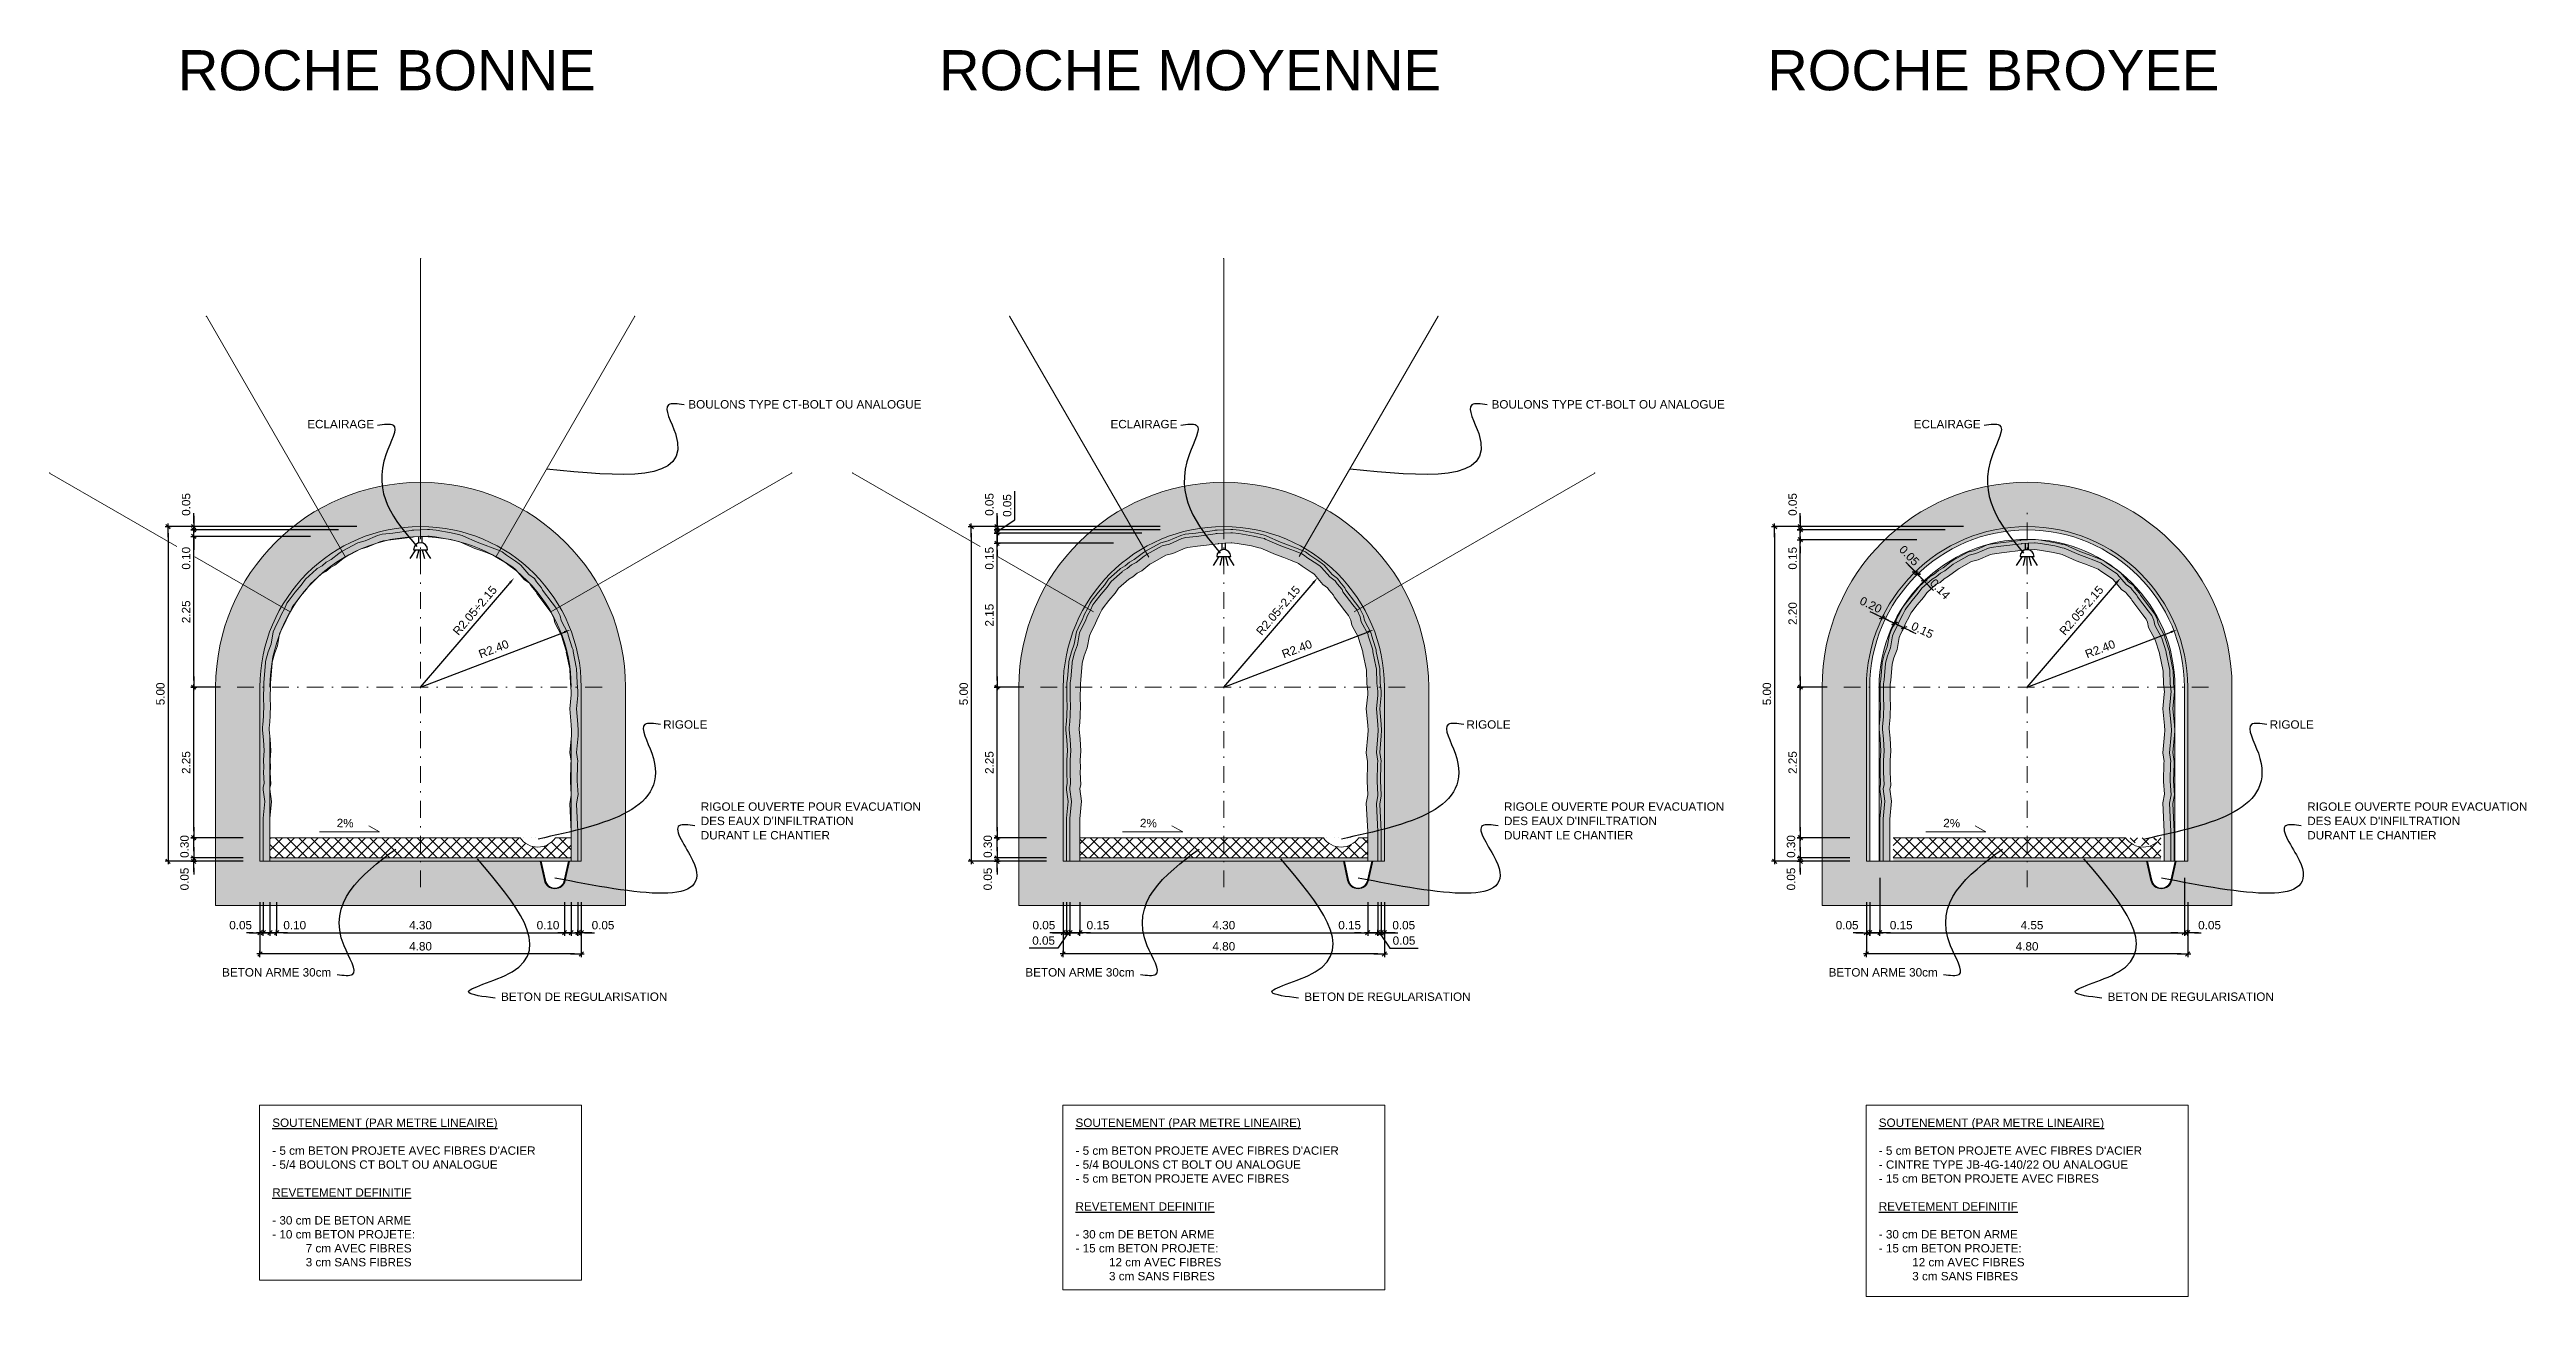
# Model space of a CAD drawing. Extents: x 62300 to 63089, y 108404 to 108784.
# Drawn here: x 62762.4 to 62947.4, y 108679.9 to 108773 of the extents above; entities that cross this region are included whole.
import ezdxf

# ---------------------------------------------------------------- set-up
doc = ezdxf.new("R2010")
doc.units = 0
doc.header["$MEASUREMENT"] = 0
doc.linetypes.add('TRATTOPUNTO2', pattern=[0.5, 0.25, -0.125, 0, -0.125])
doc.layers.add('BORDI TRATTEGGI', color=5, linetype='Continuous', plot=False)
doc.layers.add('no_plot', color=5, linetype='Continuous', plot=False)
for name, color, linetype in [('Dime', 6, 'Continuous'), ('LIN010CO', 2, 'Continuous'), ('LIN018CO', 6, 'Continuous'), ('LIN025CO', 7, 'Continuous'), ('LIN050CO', 3, 'Continuous'), ('TEXT035', 1, 'Continuous'), ('Tratteggi', 2, 'Continuous')]:
    doc.layers.add(name, color=color, linetype=linetype)
doc.styles.add('ARIAL', font='arial.ttf')
doc.linetypes.add('ROCCIA', pattern='A,0.25,[130,BERETTA.shx,S=0.1,R=0,X=0,Y=0],-0.2,0.25', length=0.7)
doc.dimstyles.new('50', dxfattribs={"dimscale": 2.5, "dimtxt": 0.25, "dimasz": 0.2, "dimexe": 0, "dimexo": 0.5, "dimgap": 0.1, "dimtad": 1, "dimlfac": 0.2, "dimzin": 1, "dimdsep": 46, "dimtxsty": 'ARIAL', "dimblk1": 'LINE', "dimblk2": 'LINE', "dimsah": 1, "dimcen": 2.5, "dimclrd": 256, "dimclre": 256, "dimclrt": 1, "dimadec": 0, "dimazin": 0, "dimtfac": 1, "dimtmove": 2, "dimatfit": 3, "dimldrblk": 'LINE', "dimfxl": 1, "dimtvp": 1, "dimtolj": 1, "dimtzin": 0, "dimarcsym": 0})

msp = doc.modelspace()

# ---------------------------------------------------------------- texts
at = {"layer": 'no_plot', "lineweight": 0, "char_height": 3, "attachment_point": 1, "style": 'ARIAL'}
for s, insert in [('\\pxqc;ROCHE BONNE', (62759.965, 108772.956)), ('\\pxqc;ROCHE MOYENNE', (62819.965, 108772.956)), ('\\pxqc;ROCHE BROYEE', (62879.965, 108772.956))]:
    msp.add_mtext_dynamic_manual_height_columns(s, width=55.23713, gutter_width=12.5, heights=[0], dxfattribs=dict(at, insert=insert))
at = {"layer": 'TEXT035', "style": 'ARIAL'}
for s, p in [('ECLAIRAGE', (62781.644, 108744.709)), ('BOULONS TYPE CT-BOLT OU ANALOGUE', (62810.11, 108746.187)), ('ECLAIRAGE', (62841.644, 108744.709)), ('BOULONS TYPE CT-BOLT OU ANALOGUE', (62870.11, 108746.187)), ('ECLAIRAGE', (62901.644, 108744.709)), ('RIGOLE', (62808.232, 108722.273)), ('RIGOLE', (62868.232, 108722.273)), ('RIGOLE', (62928.232, 108722.273)), ('RIGOLE OUVERTE POUR EVACUATION', (62811.039, 108716.139)), ('RIGOLE OUVERTE POUR EVACUATION', (62871.039, 108716.139)), ('RIGOLE OUVERTE POUR EVACUATION', (62931.039, 108716.139)), ("DES EAUX D'INFILTRATION", (62811.039, 108715.068)), ('DURANT LE CHANTIER', (62811.039, 108713.996)), ("DES EAUX D'INFILTRATION", (62871.039, 108715.068)), ('DURANT LE CHANTIER', (62871.039, 108713.996)), ("DES EAUX D'INFILTRATION", (62931.039, 108715.068)), ('DURANT LE CHANTIER', (62931.039, 108713.996)), ('BETON ARME 30cm', (62775.286, 108703.757)), ('BETON ARME 30cm', (62835.286, 108703.757)), ('BETON ARME 30cm', (62895.286, 108703.757)), ('BETON DE REGULARISATION', (62796.124, 108701.938)), ('BETON DE REGULARISATION', (62856.124, 108701.938)), ('BETON DE REGULARISATION', (62916.124, 108701.938))]:
    msp.add_text(s, height=0.625, dxfattribs=at).set_placement(p)
for p in [(62783.841, 108714.918), (62843.841, 108714.918), (62903.841, 108714.918)]:
    msp.add_text('2%', height=0.625, rotation=358.83434, dxfattribs=at).set_placement(p)
at = {"layer": 'TEXT035', "char_height": 0.625, "width": 24.9357, "attachment_point": 1, "style": 'ARIAL'}
for s, insert in [("{\\LSOUTENEMENT (PAR METRE LINEAIRE)\\P}\\P- 5 cm BETON PROJETE AVEC FIBRES D'ACIER\\P- 5/4 BOULONS CT BOLT OU ANALOGUE\\P\\P{\\LREVETEMENT DEFINITIF\\H1.4x;\\l\\P}\\P- 30 cm DE BETON ARME\\P- 10 cm BETON PROJETE:\\P^I7 cm AVEC FIBRES\\P^I3 cm SANS FIBRES\\P^I", (62779.032, 108693.149)), ("{\\LSOUTENEMENT (PAR METRE LINEAIRE)\\P}\\P- 5 cm BETON PROJETE AVEC FIBRES D'ACIER\\P- 5/4 BOULONS CT BOLT OU ANALOGUE\\P- 5 cm BETON PROJETE AVEC FIBRES\\P\\P{\\LREVETEMENT DEFINITIF\\H1.4x;\\l\\P}\\P- 30 cm DE BETON ARME\\P- 15 cm BETON PROJETE:\\P^I12 cm AVEC FIBRES\\P^I3 cm SANS FIBRES", (62839.032, 108693.149)), ("{\\LSOUTENEMENT (PAR METRE LINEAIRE)\\P}\\P- 5 cm BETON PROJETE AVEC FIBRES D'ACIER\\P- CINTRE TYPE JB-4G-140/22 OU ANALOGUE\\P- 15 cm BETON PROJETE AVEC FIBRES\\P\\P{\\LREVETEMENT DEFINITIF\\H1.4x;\\l\\P}\\P- 30 cm DE BETON ARME\\P- 15 cm BETON PROJETE:\\P^I12 cm AVEC FIBRES\\P^I3 cm SANS FIBRES", (62899.032, 108693.149))]:
    msp.add_mtext(s, dxfattribs=dict(at, insert=insert))

# ---------------------------------------------------------------- blocks, each defined once
blk = doc.blocks.new('*D5')
at = {"layer": 'Defpoints', "color": 0, "lineweight": 0, "transparency": 16777216}
for p in [(62801.31, 108729.66), (62790.11, 108725.37)]:
    blk.add_point(p, dxfattribs=at)
at = {"layer": 'Dime', "lineweight": -2, "transparency": 16777216}
blk.add_line((62790.11, 108725.37), (62800.85, 108729.48), dxfattribs=at)
at = {"layer": 'Dime', "lineweight": 0, "transparency": 16777216}
blk.add_solid([(62800.82, 108729.56), (62800.88, 108729.41), (62801.31, 108729.66)], dxfattribs=at)
at = {"layer": 'Dime', "color": 1, "lineweight": 0, "transparency": 16777216, "insert": (62795.57, 108728.22), "char_height": 0.625, "attachment_point": 5, "rotation": 20.9768, "style": 'ARIAL'}
blk.add_mtext('\\A1;R2.40', dxfattribs=at)
blk = doc.blocks.new('LINE')
for p, q in [((-1.6, 0), (0.45, 0)), ((0, 0.45), (0, -0.45))]:
    blk.add_line(p, q)
at = {"color": 3}
blk.add_line((-0.32, -0.32), (0.32, 0.32), dxfattribs=at)
blk = doc.blocks.new('*D6')
at = {"layer": 'Defpoints', "color": 0, "lineweight": 0, "transparency": 16777216}
for p in [(62797.1, 108733.53), (62790.11, 108725.37)]:
    blk.add_point(p, dxfattribs=at)
at = {"layer": 'Dime', "lineweight": -2, "transparency": 16777216}
blk.add_line((62790.11, 108725.37), (62796.78, 108733.15), dxfattribs=at)
at = {"layer": 'Dime', "lineweight": 0, "transparency": 16777216}
blk.add_solid([(62796.71, 108733.21), (62796.84, 108733.1), (62797.1, 108733.53)], dxfattribs=at)
at = {"layer": 'Dime', "color": 1, "lineweight": 0, "transparency": 16777216, "insert": (62794.17, 108731.1), "char_height": 0.625, "attachment_point": 5, "rotation": 49.4166, "style": 'ARIAL'}
blk.add_mtext('\\A1;R2.05{\\fArial|b0|i0|c0|p32;÷}2.15', dxfattribs=at)
blk = doc.blocks.new('*D7')
at = {"layer": 'Defpoints', "color": 0, "lineweight": 0, "transparency": 16777216}
for p in [(62773.17, 108712.62), (62778.11, 108712.62), (62778.11, 108712.37)]:
    blk.add_point(p, dxfattribs=at)
at = {"layer": 'Dime', "lineweight": -2, "transparency": 16777216}
for p, q in [((62773.17, 108713.12), (62773.17, 108713.62)), ((62776.86, 108712.62), (62773.17, 108712.62)), ((62773.17, 108712.37), (62773.17, 108712.62)), ((62776.86, 108712.37), (62773.17, 108712.37)), ((62773.17, 108711.87), (62773.17, 108711.37))]:
    blk.add_line(p, q, dxfattribs=at)
at = {"layer": 'Dime', "lineweight": -2, "transparency": 16777216, "xscale": 0.5, "yscale": 0.5, "zscale": 0.5}
for p, rotation in [((62773.17, 108712.62), 270), ((62773.17, 108712.37), 90)]:
    blk.add_blockref('LINE', p, dxfattribs=dict(at, rotation=rotation))
at = {"layer": 'Dime', "color": 1, "lineweight": 0, "transparency": 16777216, "insert": (62772.48, 108711.04), "char_height": 0.625, "attachment_point": 5, "rotation": 90, "style": 'ARIAL'}
blk.add_mtext('\\A1;0.05', dxfattribs=at)
blk = doc.blocks.new('*D8')
at = {"layer": 'Defpoints', "color": 0, "lineweight": 0, "transparency": 16777216}
for p in [(62773.17, 108725.37), (62776.42, 108725.37), (62778.11, 108714.12)]:
    blk.add_point(p, dxfattribs=at)
at = {"layer": 'Dime', "lineweight": -2, "transparency": 16777216}
for p, q in [((62775.17, 108725.37), (62773.17, 108725.37)), ((62773.17, 108714.62), (62773.17, 108724.87)), ((62776.86, 108714.12), (62773.17, 108714.12))]:
    blk.add_line(p, q, dxfattribs=at)
at = {"layer": 'Dime', "lineweight": -2, "transparency": 16777216, "xscale": 0.5, "yscale": 0.5, "zscale": 0.5}
for p, rotation in [((62773.17, 108725.37), 90), ((62773.17, 108714.12), 270)]:
    blk.add_blockref('LINE', p, dxfattribs=dict(at, rotation=rotation))
at = {"layer": 'Dime', "color": 1, "lineweight": 0, "transparency": 16777216, "insert": (62772.6, 108719.74), "char_height": 0.625, "attachment_point": 5, "rotation": 90, "style": 'ARIAL'}
blk.add_mtext('\\A1;2.25', dxfattribs=at)
blk = doc.blocks.new('*D9')
at = {"layer": 'Defpoints', "color": 0, "lineweight": 0, "transparency": 16777216}
for p in [(62773.17, 108736.63), (62783.13, 108736.63), (62774.53, 108725.37)]:
    blk.add_point(p, dxfattribs=at)
at = {"layer": 'Dime', "lineweight": -2, "transparency": 16777216}
for p, q in [((62781.88, 108736.63), (62773.17, 108736.63)), ((62773.17, 108725.87), (62773.17, 108736.13)), ((62773.28, 108725.37), (62773.17, 108725.37))]:
    blk.add_line(p, q, dxfattribs=at)
at = {"layer": 'Dime', "lineweight": -2, "transparency": 16777216, "xscale": 0.5, "yscale": 0.5, "zscale": 0.5}
for p, rotation in [((62773.17, 108736.63), 90), ((62773.17, 108725.37), 270)]:
    blk.add_blockref('LINE', p, dxfattribs=dict(at, rotation=rotation))
at = {"layer": 'Dime', "color": 1, "lineweight": 0, "transparency": 16777216, "insert": (62772.6, 108731), "char_height": 0.625, "attachment_point": 5, "rotation": 90, "style": 'ARIAL'}
blk.add_mtext('\\A1;2.25', dxfattribs=at)
blk = doc.blocks.new('*D10')
at = {"layer": 'Defpoints', "color": 0, "lineweight": 0, "transparency": 16777216}
for p in [(62773.17, 108737.13), (62783.13, 108736.63), (62785.23, 108737.13)]:
    blk.add_point(p, dxfattribs=at)
at = {"layer": 'Dime', "lineweight": -2, "transparency": 16777216}
for p, q in [((62773.17, 108737.63), (62773.17, 108738.13)), ((62783.98, 108737.13), (62773.17, 108737.13)), ((62773.17, 108736.63), (62773.17, 108737.13)), ((62781.88, 108736.63), (62773.17, 108736.63)), ((62773.17, 108736.13), (62773.17, 108735.63))]:
    blk.add_line(p, q, dxfattribs=at)
at = {"layer": 'Dime', "lineweight": -2, "transparency": 16777216, "xscale": 0.5, "yscale": 0.5, "zscale": 0.5}
for p, rotation in [((62773.17, 108737.13), 270), ((62773.17, 108736.63), 90)]:
    blk.add_blockref('LINE', p, dxfattribs=dict(at, rotation=rotation))
at = {"layer": 'Dime', "color": 1, "lineweight": 0, "transparency": 16777216, "insert": (62772.6, 108735), "char_height": 0.625, "attachment_point": 5, "rotation": 90, "style": 'ARIAL'}
blk.add_mtext('\\A1;0.10', dxfattribs=at)
blk = doc.blocks.new('*D11')
at = {"layer": 'Defpoints', "color": 0, "lineweight": 0, "transparency": 16777216}
for p in [(62773.17, 108737.37), (62785.23, 108737.13), (62786.6, 108737.37)]:
    blk.add_point(p, dxfattribs=at)
at = {"layer": 'Dime', "lineweight": -2, "transparency": 16777216}
for p, q in [((62773.17, 108737.87), (62773.17, 108738.37)), ((62785.35, 108737.37), (62773.17, 108737.37)), ((62773.17, 108737.13), (62773.17, 108737.37)), ((62783.98, 108737.13), (62773.17, 108737.13)), ((62773.17, 108736.63), (62773.17, 108736.13))]:
    blk.add_line(p, q, dxfattribs=at)
at = {"layer": 'Dime', "lineweight": -2, "transparency": 16777216, "xscale": 0.5, "yscale": 0.5, "zscale": 0.5}
for p, rotation in [((62773.17, 108737.37), 270), ((62773.17, 108737.13), 90)]:
    blk.add_blockref('LINE', p, dxfattribs=dict(at, rotation=rotation))
at = {"layer": 'Dime', "color": 1, "lineweight": 0, "transparency": 16777216, "insert": (62772.6, 108739.02), "char_height": 0.625, "attachment_point": 5, "rotation": 90, "style": 'ARIAL'}
blk.add_mtext('\\A1;0.05', dxfattribs=at)
blk = doc.blocks.new('*D12')
at = {"layer": 'Defpoints', "color": 0, "lineweight": 0, "transparency": 16777216}
for p in [(62786.6, 108737.37), (62771.25, 108712.37), (62778.11, 108712.37)]:
    blk.add_point(p, dxfattribs=at)
at = {"layer": 'Dime', "lineweight": -2, "transparency": 16777216}
for p, q in [((62785.35, 108737.37), (62771.25, 108737.37)), ((62771.25, 108736.87), (62771.25, 108712.87)), ((62776.86, 108712.37), (62771.25, 108712.37))]:
    blk.add_line(p, q, dxfattribs=at)
at = {"layer": 'Dime', "lineweight": -2, "transparency": 16777216, "xscale": 0.5, "yscale": 0.5, "zscale": 0.5}
for p, rotation in [((62771.25, 108737.37), 90), ((62771.25, 108712.37), 270)]:
    blk.add_blockref('LINE', p, dxfattribs=dict(at, rotation=rotation))
at = {"layer": 'Dime', "color": 1, "lineweight": 0, "transparency": 16777216, "insert": (62770.68, 108724.87), "char_height": 0.625, "attachment_point": 5, "rotation": 90, "style": 'ARIAL'}
blk.add_mtext('\\A1;5.00', dxfattribs=at)
blk = doc.blocks.new('*D13')
at = {"layer": 'Defpoints', "color": 0, "lineweight": 0, "transparency": 16777216}
for p in [(62778.11, 108710.55), (62778.36, 108710.55), (62778.36, 108707.03)]:
    blk.add_point(p, dxfattribs=at)
at = {"layer": 'Dime', "lineweight": -2, "transparency": 16777216}
for p, q in [((62778.11, 108709.3), (62778.11, 108707.03)), ((62778.36, 108709.3), (62778.36, 108707.03)), ((62777.61, 108707.03), (62777.11, 108707.03)), ((62778.11, 108707.03), (62778.36, 108707.03)), ((62778.86, 108707.03), (62779.36, 108707.03))]:
    blk.add_line(p, q, dxfattribs=at)
at = {"layer": 'Dime', "lineweight": -2, "transparency": 16777216, "xscale": 0.5, "yscale": 0.5, "zscale": 0.5}
blk.add_blockref('LINE', (62778.11, 108707.03), dxfattribs=at)
at = {"layer": 'Dime', "lineweight": -2, "transparency": 16777216, "xscale": 0.5, "yscale": 0.5, "zscale": 0.5, "rotation": 180}
blk.add_blockref('LINE', (62778.36, 108707.03), dxfattribs=at)
at = {"layer": 'Dime', "color": 1, "lineweight": 0, "transparency": 16777216, "insert": (62776.67, 108707.59), "char_height": 0.625, "attachment_point": 5, "style": 'ARIAL'}
blk.add_mtext('\\A1;0.05', dxfattribs=at)
blk = doc.blocks.new('*D14')
at = {"layer": 'Defpoints', "color": 0, "lineweight": 0, "transparency": 16777216}
for p in [(62778.86, 108710.55), (62779.36, 108710.55), (62779.36, 108707.03)]:
    blk.add_point(p, dxfattribs=at)
at = {"layer": 'Dime', "lineweight": -2, "transparency": 16777216}
for p, q in [((62778.86, 108709.3), (62778.86, 108707.03)), ((62779.36, 108709.3), (62779.36, 108707.03)), ((62778.36, 108707.03), (62777.86, 108707.03)), ((62778.86, 108707.03), (62779.36, 108707.03)), ((62779.86, 108707.03), (62780.36, 108707.03))]:
    blk.add_line(p, q, dxfattribs=at)
at = {"layer": 'Dime', "lineweight": -2, "transparency": 16777216, "xscale": 0.5, "yscale": 0.5, "zscale": 0.5}
blk.add_blockref('LINE', (62778.86, 108707.03), dxfattribs=at)
at = {"layer": 'Dime', "lineweight": -2, "transparency": 16777216, "xscale": 0.5, "yscale": 0.5, "zscale": 0.5, "rotation": 180}
blk.add_blockref('LINE', (62779.36, 108707.03), dxfattribs=at)
at = {"layer": 'Dime', "color": 1, "lineweight": 0, "transparency": 16777216, "insert": (62780.71, 108707.59), "char_height": 0.625, "attachment_point": 5, "style": 'ARIAL'}
blk.add_mtext('\\A1;0.10', dxfattribs=at)
blk = doc.blocks.new('*D15')
at = {"layer": 'Defpoints', "color": 0, "lineweight": 0, "transparency": 16777216}
for p in [(62779.36, 108710.55), (62800.86, 108710.55), (62800.86, 108707.03)]:
    blk.add_point(p, dxfattribs=at)
at = {"layer": 'Dime', "lineweight": -2, "transparency": 16777216}
for p, q in [((62779.36, 108709.3), (62779.36, 108707.03)), ((62800.86, 108709.3), (62800.86, 108707.03)), ((62779.86, 108707.03), (62800.36, 108707.03))]:
    blk.add_line(p, q, dxfattribs=at)
at = {"layer": 'Dime', "lineweight": -2, "transparency": 16777216, "xscale": 0.5, "yscale": 0.5, "zscale": 0.5, "rotation": 180}
blk.add_blockref('LINE', (62779.36, 108707.03), dxfattribs=at)
at = {"layer": 'Dime', "lineweight": -2, "transparency": 16777216, "xscale": 0.5, "yscale": 0.5, "zscale": 0.5}
blk.add_blockref('LINE', (62800.86, 108707.03), dxfattribs=at)
at = {"layer": 'Dime', "color": 1, "lineweight": 0, "transparency": 16777216, "insert": (62790.11, 108707.59), "char_height": 0.625, "attachment_point": 5, "style": 'ARIAL'}
blk.add_mtext('\\A1;4.30', dxfattribs=at)
blk = doc.blocks.new('*D16')
at = {"layer": 'Defpoints', "color": 0, "lineweight": 0, "transparency": 16777216}
for p in [(62801.36, 108710.55), (62801.86, 108710.55), (62801.86, 108707.03)]:
    blk.add_point(p, dxfattribs=at)
at = {"layer": 'Dime', "lineweight": -2, "transparency": 16777216}
for p, q in [((62801.36, 108709.3), (62801.36, 108707.03)), ((62801.86, 108709.3), (62801.86, 108707.03)), ((62800.86, 108707.03), (62800.36, 108707.03)), ((62801.36, 108707.03), (62801.86, 108707.03)), ((62802.36, 108707.03), (62802.86, 108707.03))]:
    blk.add_line(p, q, dxfattribs=at)
at = {"layer": 'Dime', "lineweight": -2, "transparency": 16777216, "xscale": 0.5, "yscale": 0.5, "zscale": 0.5}
blk.add_blockref('LINE', (62801.36, 108707.03), dxfattribs=at)
at = {"layer": 'Dime', "lineweight": -2, "transparency": 16777216, "xscale": 0.5, "yscale": 0.5, "zscale": 0.5, "rotation": 180}
blk.add_blockref('LINE', (62801.86, 108707.03), dxfattribs=at)
at = {"layer": 'Dime', "color": 1, "lineweight": 0, "transparency": 16777216, "insert": (62799.63, 108707.59), "char_height": 0.625, "attachment_point": 5, "style": 'ARIAL'}
blk.add_mtext('\\A1;0.10', dxfattribs=at)
blk = doc.blocks.new('*D17')
at = {"layer": 'Defpoints', "color": 0, "lineweight": 0, "transparency": 16777216}
for p in [(62801.86, 108710.55), (62802.11, 108710.55), (62802.11, 108707.03)]:
    blk.add_point(p, dxfattribs=at)
at = {"layer": 'Dime', "lineweight": -2, "transparency": 16777216}
for p, q in [((62801.86, 108709.3), (62801.86, 108707.03)), ((62802.11, 108709.3), (62802.11, 108707.03)), ((62801.36, 108707.03), (62800.86, 108707.03)), ((62801.86, 108707.03), (62802.11, 108707.03)), ((62802.61, 108707.03), (62803.11, 108707.03))]:
    blk.add_line(p, q, dxfattribs=at)
at = {"layer": 'Dime', "lineweight": -2, "transparency": 16777216, "xscale": 0.5, "yscale": 0.5, "zscale": 0.5}
blk.add_blockref('LINE', (62801.86, 108707.03), dxfattribs=at)
at = {"layer": 'Dime', "lineweight": -2, "transparency": 16777216, "xscale": 0.5, "yscale": 0.5, "zscale": 0.5, "rotation": 180}
blk.add_blockref('LINE', (62802.11, 108707.03), dxfattribs=at)
at = {"layer": 'Dime', "color": 1, "lineweight": 0, "transparency": 16777216, "insert": (62803.74, 108707.59), "char_height": 0.625, "attachment_point": 5, "style": 'ARIAL'}
blk.add_mtext('\\A1;0.05', dxfattribs=at)
blk = doc.blocks.new('*D18')
at = {"layer": 'Defpoints', "color": 0, "lineweight": 0, "transparency": 16777216}
for p in [(62778.11, 108710.55), (62802.11, 108710.55), (62778.11, 108705.44)]:
    blk.add_point(p, dxfattribs=at)
at = {"layer": 'Dime', "lineweight": -2, "transparency": 16777216}
for p, q in [((62778.11, 108709.3), (62778.11, 108705.44)), ((62802.11, 108709.3), (62802.11, 108705.44)), ((62801.61, 108705.44), (62778.61, 108705.44))]:
    blk.add_line(p, q, dxfattribs=at)
at = {"layer": 'Dime', "lineweight": -2, "transparency": 16777216, "xscale": 0.5, "yscale": 0.5, "zscale": 0.5, "rotation": 180}
blk.add_blockref('LINE', (62778.11, 108705.44), dxfattribs=at)
at = {"layer": 'Dime', "lineweight": -2, "transparency": 16777216, "xscale": 0.5, "yscale": 0.5, "zscale": 0.5}
blk.add_blockref('LINE', (62802.11, 108705.44), dxfattribs=at)
at = {"layer": 'Dime', "color": 1, "lineweight": 0, "transparency": 16777216, "insert": (62790.11, 108706.01), "char_height": 0.625, "attachment_point": 5, "style": 'ARIAL'}
blk.add_mtext('\\A1;4.80', dxfattribs=at)
blk = doc.blocks.new('*D30')
at = {"layer": 'Defpoints', "color": 0, "lineweight": 0, "transparency": 16777216}
for p in [(62773.17, 108714.12), (62778.11, 108714.12), (62778.11, 108712.62)]:
    blk.add_point(p, dxfattribs=at)
at = {"layer": 'Dime', "lineweight": -2, "transparency": 16777216}
for p, q in [((62776.86, 108714.12), (62773.17, 108714.12)), ((62773.17, 108713.12), (62773.17, 108713.62)), ((62776.86, 108712.62), (62773.17, 108712.62))]:
    blk.add_line(p, q, dxfattribs=at)
at = {"layer": 'Dime', "lineweight": -2, "transparency": 16777216, "xscale": 0.5, "yscale": 0.5, "zscale": 0.5}
for p, rotation in [((62773.17, 108714.12), 90), ((62773.17, 108712.62), 270)]:
    blk.add_blockref('LINE', p, dxfattribs=dict(at, rotation=rotation))
at = {"layer": 'Dime', "color": 1, "lineweight": 0, "transparency": 16777216, "insert": (62772.48, 108713.47), "char_height": 0.625, "attachment_point": 5, "rotation": 90, "style": 'ARIAL'}
blk.add_mtext('\\A1;0.30', dxfattribs=at)
blk = doc.blocks.new('*D34')
at = {"layer": 'Defpoints', "color": 0, "lineweight": 0, "transparency": 16777216}
for p in [(62861.31, 108729.66), (62850.11, 108725.37)]:
    blk.add_point(p, dxfattribs=at)
at = {"layer": 'Dime', "lineweight": -2, "transparency": 16777216}
blk.add_line((62850.11, 108725.37), (62860.85, 108729.48), dxfattribs=at)
at = {"layer": 'Dime', "lineweight": 0, "transparency": 16777216}
blk.add_solid([(62860.82, 108729.56), (62860.88, 108729.41), (62861.31, 108729.66)], dxfattribs=at)
at = {"layer": 'Dime', "color": 1, "lineweight": 0, "transparency": 16777216, "insert": (62855.57, 108728.22), "char_height": 0.625, "attachment_point": 5, "rotation": 20.9768, "style": 'ARIAL'}
blk.add_mtext('\\A1;R2.40', dxfattribs=at)
blk = doc.blocks.new('*D35')
at = {"layer": 'Defpoints', "color": 0, "lineweight": 0, "transparency": 16777216}
for p in [(62857.1, 108733.53), (62850.11, 108725.37)]:
    blk.add_point(p, dxfattribs=at)
at = {"layer": 'Dime', "lineweight": -2, "transparency": 16777216}
blk.add_line((62850.11, 108725.37), (62856.78, 108733.15), dxfattribs=at)
at = {"layer": 'Dime', "lineweight": 0, "transparency": 16777216}
blk.add_solid([(62856.71, 108733.21), (62856.84, 108733.1), (62857.1, 108733.53)], dxfattribs=at)
at = {"layer": 'Dime', "color": 1, "lineweight": 0, "transparency": 16777216, "insert": (62854.17, 108731.1), "char_height": 0.625, "attachment_point": 5, "rotation": 49.4166, "style": 'ARIAL'}
blk.add_mtext('\\A1;R2.05{\\fArial|b0|i0|c0|p32;÷}2.15', dxfattribs=at)
blk = doc.blocks.new('*D36')
at = {"layer": 'Defpoints', "color": 0, "lineweight": 0, "transparency": 16777216}
for p in [(62833.17, 108712.62), (62838.11, 108712.62), (62838.11, 108712.37)]:
    blk.add_point(p, dxfattribs=at)
at = {"layer": 'Dime', "lineweight": -2, "transparency": 16777216}
for p, q in [((62833.17, 108713.12), (62833.17, 108713.62)), ((62836.86, 108712.62), (62833.17, 108712.62)), ((62833.17, 108712.37), (62833.17, 108712.62)), ((62836.86, 108712.37), (62833.17, 108712.37)), ((62833.17, 108711.87), (62833.17, 108711.37))]:
    blk.add_line(p, q, dxfattribs=at)
at = {"layer": 'Dime', "lineweight": -2, "transparency": 16777216, "xscale": 0.5, "yscale": 0.5, "zscale": 0.5}
for p, rotation in [((62833.17, 108712.62), 270), ((62833.17, 108712.37), 90)]:
    blk.add_blockref('LINE', p, dxfattribs=dict(at, rotation=rotation))
at = {"layer": 'Dime', "color": 1, "lineweight": 0, "transparency": 16777216, "insert": (62832.48, 108711.04), "char_height": 0.625, "attachment_point": 5, "rotation": 90, "style": 'ARIAL'}
blk.add_mtext('\\A1;0.05', dxfattribs=at)
blk = doc.blocks.new('*D37')
at = {"layer": 'Defpoints', "color": 0, "lineweight": 0, "transparency": 16777216}
for p in [(62833.17, 108725.37), (62836.42, 108725.37), (62838.11, 108714.12)]:
    blk.add_point(p, dxfattribs=at)
at = {"layer": 'Dime', "lineweight": -2, "transparency": 16777216}
for p, q in [((62835.17, 108725.37), (62833.17, 108725.37)), ((62833.17, 108714.62), (62833.17, 108724.87)), ((62836.86, 108714.12), (62833.17, 108714.12))]:
    blk.add_line(p, q, dxfattribs=at)
at = {"layer": 'Dime', "lineweight": -2, "transparency": 16777216, "xscale": 0.5, "yscale": 0.5, "zscale": 0.5}
for p, rotation in [((62833.17, 108725.37), 90), ((62833.17, 108714.12), 270)]:
    blk.add_blockref('LINE', p, dxfattribs=dict(at, rotation=rotation))
at = {"layer": 'Dime', "color": 1, "lineweight": 0, "transparency": 16777216, "insert": (62832.6, 108719.74), "char_height": 0.625, "attachment_point": 5, "rotation": 90, "style": 'ARIAL'}
blk.add_mtext('\\A1;2.25', dxfattribs=at)
blk = doc.blocks.new('*D38')
at = {"layer": 'Defpoints', "color": 0, "lineweight": 0, "transparency": 16777216}
for p in [(62833.17, 108736.12), (62843.13, 108736.12), (62834.53, 108725.37)]:
    blk.add_point(p, dxfattribs=at)
at = {"layer": 'Dime', "lineweight": -2, "transparency": 16777216}
for p, q in [((62841.88, 108736.12), (62833.17, 108736.12)), ((62833.17, 108725.87), (62833.17, 108735.62)), ((62833.28, 108725.37), (62833.17, 108725.37))]:
    blk.add_line(p, q, dxfattribs=at)
at = {"layer": 'Dime', "lineweight": -2, "transparency": 16777216, "xscale": 0.5, "yscale": 0.5, "zscale": 0.5}
for p, rotation in [((62833.17, 108736.12), 90), ((62833.17, 108725.37), 270)]:
    blk.add_blockref('LINE', p, dxfattribs=dict(at, rotation=rotation))
at = {"layer": 'Dime', "color": 1, "lineweight": 0, "transparency": 16777216, "insert": (62832.6, 108730.75), "char_height": 0.625, "attachment_point": 5, "rotation": 90, "style": 'ARIAL'}
blk.add_mtext('\\A1;2.15', dxfattribs=at)
blk = doc.blocks.new('*D39')
at = {"layer": 'Defpoints', "color": 0, "lineweight": 0, "transparency": 16777216}
for p in [(62833.17, 108736.88), (62843.13, 108736.12), (62845.23, 108736.88)]:
    blk.add_point(p, dxfattribs=at)
at = {"layer": 'Dime', "lineweight": -2, "transparency": 16777216}
for p, q in [((62833.17, 108737.38), (62833.17, 108737.88)), ((62843.98, 108736.88), (62833.17, 108736.88)), ((62833.17, 108736.12), (62833.17, 108736.88)), ((62841.88, 108736.12), (62833.17, 108736.12)), ((62833.17, 108735.62), (62833.17, 108735.12))]:
    blk.add_line(p, q, dxfattribs=at)
at = {"layer": 'Dime', "lineweight": -2, "transparency": 16777216, "xscale": 0.5, "yscale": 0.5, "zscale": 0.5}
for p, rotation in [((62833.17, 108736.88), 270), ((62833.17, 108736.12), 90)]:
    blk.add_blockref('LINE', p, dxfattribs=dict(at, rotation=rotation))
at = {"layer": 'Dime', "color": 1, "lineweight": 0, "transparency": 16777216, "insert": (62832.6, 108735), "char_height": 0.625, "attachment_point": 5, "rotation": 90, "style": 'ARIAL'}
blk.add_mtext('\\A1;0.15', dxfattribs=at)
blk = doc.blocks.new('*D40')
at = {"layer": 'Defpoints', "color": 0, "lineweight": 0, "transparency": 16777216}
for p in [(62833.17, 108737.37), (62845.23, 108737.13), (62846.6, 108737.37)]:
    blk.add_point(p, dxfattribs=at)
at = {"layer": 'Dime', "lineweight": -2, "transparency": 16777216}
for p, q in [((62833.17, 108737.87), (62833.17, 108738.37)), ((62845.35, 108737.37), (62833.17, 108737.37)), ((62833.17, 108737.13), (62833.17, 108737.37)), ((62843.98, 108737.13), (62833.17, 108737.13)), ((62833.17, 108736.63), (62833.17, 108736.13))]:
    blk.add_line(p, q, dxfattribs=at)
at = {"layer": 'Dime', "lineweight": -2, "transparency": 16777216, "xscale": 0.5, "yscale": 0.5, "zscale": 0.5}
for p, rotation in [((62833.17, 108737.37), 270), ((62833.17, 108737.13), 90)]:
    blk.add_blockref('LINE', p, dxfattribs=dict(at, rotation=rotation))
at = {"layer": 'Dime', "color": 1, "lineweight": 0, "transparency": 16777216, "insert": (62832.6, 108739.02), "char_height": 0.625, "attachment_point": 5, "rotation": 90, "style": 'ARIAL'}
blk.add_mtext('\\A1;0.05', dxfattribs=at)
blk = doc.blocks.new('*D41')
at = {"layer": 'Defpoints', "color": 0, "lineweight": 0, "transparency": 16777216}
for p in [(62846.6, 108737.37), (62831.25, 108712.37), (62838.11, 108712.37)]:
    blk.add_point(p, dxfattribs=at)
at = {"layer": 'Dime', "lineweight": -2, "transparency": 16777216}
for p, q in [((62845.35, 108737.37), (62831.25, 108737.37)), ((62831.25, 108736.87), (62831.25, 108712.87)), ((62836.86, 108712.37), (62831.25, 108712.37))]:
    blk.add_line(p, q, dxfattribs=at)
at = {"layer": 'Dime', "lineweight": -2, "transparency": 16777216, "xscale": 0.5, "yscale": 0.5, "zscale": 0.5}
for p, rotation in [((62831.25, 108737.37), 90), ((62831.25, 108712.37), 270)]:
    blk.add_blockref('LINE', p, dxfattribs=dict(at, rotation=rotation))
at = {"layer": 'Dime', "color": 1, "lineweight": 0, "transparency": 16777216, "insert": (62830.68, 108724.87), "char_height": 0.625, "attachment_point": 5, "rotation": 90, "style": 'ARIAL'}
blk.add_mtext('\\A1;5.00', dxfattribs=at)
blk = doc.blocks.new('*D42')
at = {"layer": 'Defpoints', "color": 0, "lineweight": 0, "transparency": 16777216}
for p in [(62838.11, 108710.55), (62838.36, 108710.55), (62838.36, 108707.03)]:
    blk.add_point(p, dxfattribs=at)
at = {"layer": 'Dime', "lineweight": -2, "transparency": 16777216}
for p, q in [((62838.11, 108709.3), (62838.11, 108707.03)), ((62838.36, 108709.3), (62838.36, 108707.03)), ((62837.61, 108707.03), (62837.11, 108707.03)), ((62838.11, 108707.03), (62838.36, 108707.03)), ((62838.86, 108707.03), (62839.36, 108707.03))]:
    blk.add_line(p, q, dxfattribs=at)
at = {"layer": 'Dime', "lineweight": -2, "transparency": 16777216, "xscale": 0.5, "yscale": 0.5, "zscale": 0.5}
blk.add_blockref('LINE', (62838.11, 108707.03), dxfattribs=at)
at = {"layer": 'Dime', "lineweight": -2, "transparency": 16777216, "xscale": 0.5, "yscale": 0.5, "zscale": 0.5, "rotation": 180}
blk.add_blockref('LINE', (62838.36, 108707.03), dxfattribs=at)
at = {"layer": 'Dime', "color": 1, "lineweight": 0, "transparency": 16777216, "insert": (62836.67, 108707.59), "char_height": 0.625, "attachment_point": 5, "style": 'ARIAL'}
blk.add_mtext('\\A1;0.05', dxfattribs=at)
blk = doc.blocks.new('*D31')
at = {"layer": 'Defpoints', "color": 0, "lineweight": 0, "transparency": 16777216}
for p in [(62838.61, 108710.55), (62839.36, 108710.55), (62839.36, 108707.03)]:
    blk.add_point(p, dxfattribs=at)
at = {"layer": 'Dime', "lineweight": -2, "transparency": 16777216}
for p, q in [((62838.61, 108709.3), (62838.61, 108707.03)), ((62839.36, 108709.3), (62839.36, 108707.03)), ((62838.11, 108707.03), (62837.61, 108707.03)), ((62838.61, 108707.03), (62839.36, 108707.03)), ((62839.86, 108707.03), (62840.36, 108707.03))]:
    blk.add_line(p, q, dxfattribs=at)
at = {"layer": 'Dime', "lineweight": -2, "transparency": 16777216, "xscale": 0.5, "yscale": 0.5, "zscale": 0.5}
blk.add_blockref('LINE', (62838.61, 108707.03), dxfattribs=at)
at = {"layer": 'Dime', "lineweight": -2, "transparency": 16777216, "xscale": 0.5, "yscale": 0.5, "zscale": 0.5, "rotation": 180}
blk.add_blockref('LINE', (62839.36, 108707.03), dxfattribs=at)
at = {"layer": 'Dime', "color": 1, "lineweight": 0, "transparency": 16777216, "insert": (62840.71, 108707.59), "char_height": 0.625, "attachment_point": 5, "style": 'ARIAL'}
blk.add_mtext('\\A1;0.15', dxfattribs=at)
blk = doc.blocks.new('*D32')
at = {"layer": 'Defpoints', "color": 0, "lineweight": 0, "transparency": 16777216}
for p in [(62839.36, 108710.55), (62860.86, 108710.55), (62860.86, 108707.03)]:
    blk.add_point(p, dxfattribs=at)
at = {"layer": 'Dime', "lineweight": -2, "transparency": 16777216}
for p, q in [((62839.36, 108709.3), (62839.36, 108707.03)), ((62860.86, 108709.3), (62860.86, 108707.03)), ((62839.86, 108707.03), (62860.36, 108707.03))]:
    blk.add_line(p, q, dxfattribs=at)
at = {"layer": 'Dime', "lineweight": -2, "transparency": 16777216, "xscale": 0.5, "yscale": 0.5, "zscale": 0.5, "rotation": 180}
blk.add_blockref('LINE', (62839.36, 108707.03), dxfattribs=at)
at = {"layer": 'Dime', "lineweight": -2, "transparency": 16777216, "xscale": 0.5, "yscale": 0.5, "zscale": 0.5}
blk.add_blockref('LINE', (62860.86, 108707.03), dxfattribs=at)
at = {"layer": 'Dime', "color": 1, "lineweight": 0, "transparency": 16777216, "insert": (62850.11, 108707.59), "char_height": 0.625, "attachment_point": 5, "style": 'ARIAL'}
blk.add_mtext('\\A1;4.30', dxfattribs=at)
blk = doc.blocks.new('*D33')
at = {"layer": 'Defpoints', "color": 0, "lineweight": 0, "transparency": 16777216}
for p in [(62838.11, 108710.55), (62862.11, 108710.55), (62838.11, 108705.44)]:
    blk.add_point(p, dxfattribs=at)
at = {"layer": 'Dime', "lineweight": -2, "transparency": 16777216}
for p, q in [((62838.11, 108709.3), (62838.11, 108705.44)), ((62862.11, 108709.3), (62862.11, 108705.44)), ((62861.61, 108705.44), (62838.61, 108705.44))]:
    blk.add_line(p, q, dxfattribs=at)
at = {"layer": 'Dime', "lineweight": -2, "transparency": 16777216, "xscale": 0.5, "yscale": 0.5, "zscale": 0.5, "rotation": 180}
blk.add_blockref('LINE', (62838.11, 108705.44), dxfattribs=at)
at = {"layer": 'Dime', "lineweight": -2, "transparency": 16777216, "xscale": 0.5, "yscale": 0.5, "zscale": 0.5}
blk.add_blockref('LINE', (62862.11, 108705.44), dxfattribs=at)
at = {"layer": 'Dime', "color": 1, "lineweight": 0, "transparency": 16777216, "insert": (62850.11, 108706.01), "char_height": 0.625, "attachment_point": 5, "style": 'ARIAL'}
blk.add_mtext('\\A1;4.80', dxfattribs=at)
blk = doc.blocks.new('*D43')
at = {"layer": 'Defpoints', "color": 0, "lineweight": 0, "transparency": 16777216}
for p in [(62833.17, 108714.12), (62838.11, 108714.12), (62838.11, 108712.62)]:
    blk.add_point(p, dxfattribs=at)
at = {"layer": 'Dime', "lineweight": -2, "transparency": 16777216}
for p, q in [((62836.86, 108714.12), (62833.17, 108714.12)), ((62833.17, 108713.12), (62833.17, 108713.62)), ((62836.86, 108712.62), (62833.17, 108712.62))]:
    blk.add_line(p, q, dxfattribs=at)
at = {"layer": 'Dime', "lineweight": -2, "transparency": 16777216, "xscale": 0.5, "yscale": 0.5, "zscale": 0.5}
for p, rotation in [((62833.17, 108714.12), 90), ((62833.17, 108712.62), 270)]:
    blk.add_blockref('LINE', p, dxfattribs=dict(at, rotation=rotation))
at = {"layer": 'Dime', "color": 1, "lineweight": 0, "transparency": 16777216, "insert": (62832.48, 108713.47), "char_height": 0.625, "attachment_point": 5, "rotation": 90, "style": 'ARIAL'}
blk.add_mtext('\\A1;0.30', dxfattribs=at)
blk = doc.blocks.new('*D44')
at = {"layer": 'Defpoints', "color": 0, "lineweight": 0, "transparency": 16777216}
for p in [(62921.31, 108729.66), (62910.11, 108725.37)]:
    blk.add_point(p, dxfattribs=at)
at = {"layer": 'Dime', "lineweight": -2, "transparency": 16777216}
blk.add_line((62910.11, 108725.37), (62920.85, 108729.48), dxfattribs=at)
at = {"layer": 'Dime', "lineweight": 0, "transparency": 16777216}
blk.add_solid([(62920.82, 108729.56), (62920.88, 108729.41), (62921.31, 108729.66)], dxfattribs=at)
at = {"layer": 'Dime', "color": 1, "lineweight": 0, "transparency": 16777216, "insert": (62915.57, 108728.22), "char_height": 0.625, "attachment_point": 5, "rotation": 20.9768, "style": 'ARIAL'}
blk.add_mtext('\\A1;R2.40', dxfattribs=at)
blk = doc.blocks.new('*D45')
at = {"layer": 'Defpoints', "color": 0, "lineweight": 0, "transparency": 16777216}
for p in [(62917.1, 108733.53), (62910.11, 108725.37)]:
    blk.add_point(p, dxfattribs=at)
at = {"layer": 'Dime', "lineweight": -2, "transparency": 16777216}
blk.add_line((62910.11, 108725.37), (62916.78, 108733.15), dxfattribs=at)
at = {"layer": 'Dime', "lineweight": 0, "transparency": 16777216}
blk.add_solid([(62916.71, 108733.21), (62916.84, 108733.1), (62917.1, 108733.53)], dxfattribs=at)
at = {"layer": 'Dime', "color": 1, "lineweight": 0, "transparency": 16777216, "insert": (62914.17, 108731.1), "char_height": 0.625, "attachment_point": 5, "rotation": 49.4166, "style": 'ARIAL'}
blk.add_mtext('\\A1;R2.05{\\fArial|b0|i0|c0|p32;÷}2.15', dxfattribs=at)
blk = doc.blocks.new('*D46')
at = {"layer": 'Defpoints', "color": 0, "lineweight": 0, "transparency": 16777216}
for p in [(62893.17, 108712.62), (62898.11, 108712.62), (62898.11, 108712.37)]:
    blk.add_point(p, dxfattribs=at)
at = {"layer": 'Dime', "lineweight": -2, "transparency": 16777216}
for p, q in [((62893.17, 108713.12), (62893.17, 108713.62)), ((62896.86, 108712.62), (62893.17, 108712.62)), ((62893.17, 108712.37), (62893.17, 108712.62)), ((62896.86, 108712.37), (62893.17, 108712.37)), ((62893.17, 108711.87), (62893.17, 108711.37))]:
    blk.add_line(p, q, dxfattribs=at)
at = {"layer": 'Dime', "lineweight": -2, "transparency": 16777216, "xscale": 0.5, "yscale": 0.5, "zscale": 0.5}
for p, rotation in [((62893.17, 108712.62), 270), ((62893.17, 108712.37), 90)]:
    blk.add_blockref('LINE', p, dxfattribs=dict(at, rotation=rotation))
at = {"layer": 'Dime', "color": 1, "lineweight": 0, "transparency": 16777216, "insert": (62892.48, 108711.04), "char_height": 0.625, "attachment_point": 5, "rotation": 90, "style": 'ARIAL'}
blk.add_mtext('\\A1;0.05', dxfattribs=at)
blk = doc.blocks.new('*D47')
at = {"layer": 'Defpoints', "color": 0, "lineweight": 0, "transparency": 16777216}
for p in [(62893.17, 108725.37), (62896.42, 108725.37), (62898.11, 108714.12)]:
    blk.add_point(p, dxfattribs=at)
at = {"layer": 'Dime', "lineweight": -2, "transparency": 16777216}
for p, q in [((62895.17, 108725.37), (62893.17, 108725.37)), ((62893.17, 108714.62), (62893.17, 108724.87)), ((62896.86, 108714.12), (62893.17, 108714.12))]:
    blk.add_line(p, q, dxfattribs=at)
at = {"layer": 'Dime', "lineweight": -2, "transparency": 16777216, "xscale": 0.5, "yscale": 0.5, "zscale": 0.5}
for p, rotation in [((62893.17, 108725.37), 90), ((62893.17, 108714.12), 270)]:
    blk.add_blockref('LINE', p, dxfattribs=dict(at, rotation=rotation))
at = {"layer": 'Dime', "color": 1, "lineweight": 0, "transparency": 16777216, "insert": (62892.6, 108719.74), "char_height": 0.625, "attachment_point": 5, "rotation": 90, "style": 'ARIAL'}
blk.add_mtext('\\A1;2.25', dxfattribs=at)
blk = doc.blocks.new('*D48')
at = {"layer": 'Defpoints', "color": 0, "lineweight": 0, "transparency": 16777216}
for p in [(62893.17, 108736.38), (62903.13, 108736.38), (62894.53, 108725.37)]:
    blk.add_point(p, dxfattribs=at)
at = {"layer": 'Dime', "lineweight": -2, "transparency": 16777216}
for p, q in [((62901.88, 108736.38), (62893.17, 108736.38)), ((62893.17, 108725.87), (62893.17, 108735.88)), ((62893.28, 108725.37), (62893.17, 108725.37))]:
    blk.add_line(p, q, dxfattribs=at)
at = {"layer": 'Dime', "lineweight": -2, "transparency": 16777216, "xscale": 0.5, "yscale": 0.5, "zscale": 0.5}
for p, rotation in [((62893.17, 108736.38), 90), ((62893.17, 108725.37), 270)]:
    blk.add_blockref('LINE', p, dxfattribs=dict(at, rotation=rotation))
at = {"layer": 'Dime', "color": 1, "lineweight": 0, "transparency": 16777216, "insert": (62892.6, 108730.87), "char_height": 0.625, "attachment_point": 5, "rotation": 90, "style": 'ARIAL'}
blk.add_mtext('\\A1;2.20', dxfattribs=at)
blk = doc.blocks.new('*D49')
at = {"layer": 'Defpoints', "color": 0, "lineweight": 0, "transparency": 16777216}
for p in [(62893.17, 108737.13), (62903.13, 108736.38), (62905.23, 108737.13)]:
    blk.add_point(p, dxfattribs=at)
at = {"layer": 'Dime', "lineweight": -2, "transparency": 16777216}
for p, q in [((62893.17, 108737.63), (62893.17, 108738.13)), ((62903.98, 108737.13), (62893.17, 108737.13)), ((62893.17, 108736.38), (62893.17, 108737.13)), ((62901.88, 108736.38), (62893.17, 108736.38)), ((62893.17, 108735.88), (62893.17, 108735.38))]:
    blk.add_line(p, q, dxfattribs=at)
at = {"layer": 'Dime', "lineweight": -2, "transparency": 16777216, "xscale": 0.5, "yscale": 0.5, "zscale": 0.5}
for p, rotation in [((62893.17, 108737.13), 270), ((62893.17, 108736.38), 90)]:
    blk.add_blockref('LINE', p, dxfattribs=dict(at, rotation=rotation))
at = {"layer": 'Dime', "color": 1, "lineweight": 0, "transparency": 16777216, "insert": (62892.6, 108735), "char_height": 0.625, "attachment_point": 5, "rotation": 90, "style": 'ARIAL'}
blk.add_mtext('\\A1;0.15', dxfattribs=at)
blk = doc.blocks.new('*D50')
at = {"layer": 'Defpoints', "color": 0, "lineweight": 0, "transparency": 16777216}
for p in [(62893.17, 108737.37), (62905.23, 108737.13), (62906.6, 108737.37)]:
    blk.add_point(p, dxfattribs=at)
at = {"layer": 'Dime', "lineweight": -2, "transparency": 16777216}
for p, q in [((62893.17, 108737.87), (62893.17, 108738.37)), ((62905.35, 108737.37), (62893.17, 108737.37)), ((62893.17, 108737.13), (62893.17, 108737.37)), ((62903.98, 108737.13), (62893.17, 108737.13)), ((62893.17, 108736.63), (62893.17, 108736.13))]:
    blk.add_line(p, q, dxfattribs=at)
at = {"layer": 'Dime', "lineweight": -2, "transparency": 16777216, "xscale": 0.5, "yscale": 0.5, "zscale": 0.5}
for p, rotation in [((62893.17, 108737.37), 270), ((62893.17, 108737.13), 90)]:
    blk.add_blockref('LINE', p, dxfattribs=dict(at, rotation=rotation))
at = {"layer": 'Dime', "color": 1, "lineweight": 0, "transparency": 16777216, "insert": (62892.6, 108739.02), "char_height": 0.625, "attachment_point": 5, "rotation": 90, "style": 'ARIAL'}
blk.add_mtext('\\A1;0.05', dxfattribs=at)
blk = doc.blocks.new('*D51')
at = {"layer": 'Defpoints', "color": 0, "lineweight": 0, "transparency": 16777216}
for p in [(62906.6, 108737.37), (62891.25, 108712.37), (62898.11, 108712.37)]:
    blk.add_point(p, dxfattribs=at)
at = {"layer": 'Dime', "lineweight": -2, "transparency": 16777216}
for p, q in [((62905.35, 108737.37), (62891.25, 108737.37)), ((62891.25, 108736.87), (62891.25, 108712.87)), ((62896.86, 108712.37), (62891.25, 108712.37))]:
    blk.add_line(p, q, dxfattribs=at)
at = {"layer": 'Dime', "lineweight": -2, "transparency": 16777216, "xscale": 0.5, "yscale": 0.5, "zscale": 0.5}
for p, rotation in [((62891.25, 108737.37), 90), ((62891.25, 108712.37), 270)]:
    blk.add_blockref('LINE', p, dxfattribs=dict(at, rotation=rotation))
at = {"layer": 'Dime', "color": 1, "lineweight": 0, "transparency": 16777216, "insert": (62890.68, 108724.87), "char_height": 0.625, "attachment_point": 5, "rotation": 90, "style": 'ARIAL'}
blk.add_mtext('\\A1;5.00', dxfattribs=at)
blk = doc.blocks.new('*D52')
at = {"layer": 'Defpoints', "color": 0, "lineweight": 0, "transparency": 16777216}
for p in [(62898.11, 108710.55), (62898.36, 108710.55), (62898.36, 108707.03)]:
    blk.add_point(p, dxfattribs=at)
at = {"layer": 'Dime', "lineweight": -2, "transparency": 16777216}
for p, q in [((62898.11, 108709.3), (62898.11, 108707.03)), ((62898.36, 108709.3), (62898.36, 108707.03)), ((62897.61, 108707.03), (62897.11, 108707.03)), ((62898.11, 108707.03), (62898.36, 108707.03)), ((62898.86, 108707.03), (62899.36, 108707.03))]:
    blk.add_line(p, q, dxfattribs=at)
at = {"layer": 'Dime', "lineweight": -2, "transparency": 16777216, "xscale": 0.5, "yscale": 0.5, "zscale": 0.5}
blk.add_blockref('LINE', (62898.11, 108707.03), dxfattribs=at)
at = {"layer": 'Dime', "lineweight": -2, "transparency": 16777216, "xscale": 0.5, "yscale": 0.5, "zscale": 0.5, "rotation": 180}
blk.add_blockref('LINE', (62898.36, 108707.03), dxfattribs=at)
at = {"layer": 'Dime', "color": 1, "lineweight": 0, "transparency": 16777216, "insert": (62896.67, 108707.59), "char_height": 0.625, "attachment_point": 5, "style": 'ARIAL'}
blk.add_mtext('\\A1;0.05', dxfattribs=at)
blk = doc.blocks.new('*D53')
at = {"layer": 'Defpoints', "color": 0, "lineweight": 0, "transparency": 16777216}
for p in [(62898.36, 108710.55), (62899.11, 108710.55), (62899.11, 108707.03)]:
    blk.add_point(p, dxfattribs=at)
at = {"layer": 'Dime', "lineweight": -2, "transparency": 16777216}
for p, q in [((62898.36, 108709.3), (62898.36, 108707.03)), ((62899.11, 108709.3), (62899.11, 108707.03)), ((62897.86, 108707.03), (62897.36, 108707.03)), ((62898.36, 108707.03), (62899.11, 108707.03)), ((62899.61, 108707.03), (62900.11, 108707.03))]:
    blk.add_line(p, q, dxfattribs=at)
at = {"layer": 'Dime', "lineweight": -2, "transparency": 16777216, "xscale": 0.5, "yscale": 0.5, "zscale": 0.5}
blk.add_blockref('LINE', (62898.36, 108707.03), dxfattribs=at)
at = {"layer": 'Dime', "lineweight": -2, "transparency": 16777216, "xscale": 0.5, "yscale": 0.5, "zscale": 0.5, "rotation": 180}
blk.add_blockref('LINE', (62899.11, 108707.03), dxfattribs=at)
at = {"layer": 'Dime', "color": 1, "lineweight": 0, "transparency": 16777216, "insert": (62900.71, 108707.59), "char_height": 0.625, "attachment_point": 5, "style": 'ARIAL'}
blk.add_mtext('\\A1;0.15', dxfattribs=at)
blk = doc.blocks.new('*D54')
at = {"layer": 'Defpoints', "color": 0, "lineweight": 0, "transparency": 16777216}
for p in [(62921.86, 108710.55), (62922.11, 108710.55), (62922.11, 108707.03)]:
    blk.add_point(p, dxfattribs=at)
at = {"layer": 'Dime', "lineweight": -2, "transparency": 16777216}
for p, q in [((62921.86, 108709.3), (62921.86, 108707.03)), ((62922.11, 108709.3), (62922.11, 108707.03)), ((62921.36, 108707.03), (62920.86, 108707.03)), ((62921.86, 108707.03), (62922.11, 108707.03)), ((62922.61, 108707.03), (62923.11, 108707.03))]:
    blk.add_line(p, q, dxfattribs=at)
at = {"layer": 'Dime', "lineweight": -2, "transparency": 16777216, "xscale": 0.5, "yscale": 0.5, "zscale": 0.5}
blk.add_blockref('LINE', (62921.86, 108707.03), dxfattribs=at)
at = {"layer": 'Dime', "lineweight": -2, "transparency": 16777216, "xscale": 0.5, "yscale": 0.5, "zscale": 0.5, "rotation": 180}
blk.add_blockref('LINE', (62922.11, 108707.03), dxfattribs=at)
at = {"layer": 'Dime', "color": 1, "lineweight": 0, "transparency": 16777216, "insert": (62923.74, 108707.59), "char_height": 0.625, "attachment_point": 5, "style": 'ARIAL'}
blk.add_mtext('\\A1;0.05', dxfattribs=at)
blk = doc.blocks.new('*D55')
at = {"layer": 'Defpoints', "color": 0, "lineweight": 0, "transparency": 16777216}
for p in [(62898.11, 108710.55), (62922.11, 108710.55), (62898.11, 108705.44)]:
    blk.add_point(p, dxfattribs=at)
at = {"layer": 'Dime', "lineweight": -2, "transparency": 16777216}
for p, q in [((62898.11, 108709.3), (62898.11, 108705.44)), ((62922.11, 108709.3), (62922.11, 108705.44)), ((62921.61, 108705.44), (62898.61, 108705.44))]:
    blk.add_line(p, q, dxfattribs=at)
at = {"layer": 'Dime', "lineweight": -2, "transparency": 16777216, "xscale": 0.5, "yscale": 0.5, "zscale": 0.5, "rotation": 180}
blk.add_blockref('LINE', (62898.11, 108705.44), dxfattribs=at)
at = {"layer": 'Dime', "lineweight": -2, "transparency": 16777216, "xscale": 0.5, "yscale": 0.5, "zscale": 0.5}
blk.add_blockref('LINE', (62922.11, 108705.44), dxfattribs=at)
at = {"layer": 'Dime', "color": 1, "lineweight": 0, "transparency": 16777216, "insert": (62910.11, 108706.01), "char_height": 0.625, "attachment_point": 5, "style": 'ARIAL'}
blk.add_mtext('\\A1;4.80', dxfattribs=at)
blk = doc.blocks.new('*D56')
at = {"layer": 'Defpoints', "color": 0, "lineweight": 0, "transparency": 16777216}
for p in [(62893.17, 108714.12), (62898.11, 108714.12), (62898.11, 108712.62)]:
    blk.add_point(p, dxfattribs=at)
at = {"layer": 'Dime', "lineweight": -2, "transparency": 16777216}
for p, q in [((62896.86, 108714.12), (62893.17, 108714.12)), ((62893.17, 108713.12), (62893.17, 108713.62)), ((62896.86, 108712.62), (62893.17, 108712.62))]:
    blk.add_line(p, q, dxfattribs=at)
at = {"layer": 'Dime', "lineweight": -2, "transparency": 16777216, "xscale": 0.5, "yscale": 0.5, "zscale": 0.5}
for p, rotation in [((62893.17, 108714.12), 90), ((62893.17, 108712.62), 270)]:
    blk.add_blockref('LINE', p, dxfattribs=dict(at, rotation=rotation))
at = {"layer": 'Dime', "color": 1, "lineweight": 0, "transparency": 16777216, "insert": (62892.48, 108713.47), "char_height": 0.625, "attachment_point": 5, "rotation": 90, "style": 'ARIAL'}
blk.add_mtext('\\A1;0.30', dxfattribs=at)
blk = doc.blocks.new('*D57')
at = {"layer": 'Defpoints', "color": 0, "lineweight": 0, "transparency": 16777216}
for p in [(62901.76, 108733.99), (62901.93, 108733.81), (62901.93, 108733.81)]:
    blk.add_point(p, dxfattribs=at)
at = {"layer": 'Dime', "lineweight": -2, "transparency": 16777216}
for p, q in [((62901.41, 108734.34), (62901.06, 108734.7)), ((62901.76, 108733.99), (62901.93, 108733.81)), ((62902.28, 108733.45), (62902.63, 108733.09))]:
    blk.add_line(p, q, dxfattribs=at)
at = {"layer": 'Dime', "lineweight": -2, "transparency": 16777216, "xscale": 0.5, "yscale": 0.5, "zscale": 0.5}
for p, rotation in [((62901.76, 108733.99), 314.0943867495777), ((62901.93, 108733.81), 134.0943867495777)]:
    blk.add_blockref('LINE', p, dxfattribs=dict(at, rotation=rotation))
at = {"layer": 'Dime', "color": 1, "lineweight": 0, "transparency": 16777216, "insert": (62901.31, 108735.2), "char_height": 0.625, "attachment_point": 5, "rotation": 314.0944, "style": 'ARIAL'}
blk.add_mtext('\\A1;0.05', dxfattribs=at)
blk = doc.blocks.new('*D58')
at = {"layer": 'Defpoints', "color": 0, "lineweight": 0, "transparency": 16777216}
for p in [(62901.93, 108733.81), (62902.42, 108733.3), (62902.42, 108733.3)]:
    blk.add_point(p, dxfattribs=at)
at = {"layer": 'Dime', "lineweight": -2, "transparency": 16777216}
for p, q in [((62901.58, 108734.17), (62901.24, 108734.52)), ((62901.93, 108733.81), (62902.42, 108733.3)), ((62902.77, 108732.94), (62903.12, 108732.59))]:
    blk.add_line(p, q, dxfattribs=at)
at = {"layer": 'Dime', "lineweight": -2, "transparency": 16777216, "xscale": 0.5, "yscale": 0.5, "zscale": 0.5}
for p, rotation in [((62901.93, 108733.81), 314.0943867764019), ((62902.42, 108733.3), 134.0943867764019)]:
    blk.add_blockref('LINE', p, dxfattribs=dict(at, rotation=rotation))
at = {"layer": 'Dime', "color": 1, "lineweight": 0, "transparency": 16777216, "insert": (62903.61, 108732.7), "char_height": 0.625, "attachment_point": 5, "rotation": 314.0944, "style": 'ARIAL'}
blk.add_mtext('\\A1;0.14', dxfattribs=at)
blk = doc.blocks.new('*D59')
at = {"layer": 'Defpoints', "color": 0, "lineweight": 0, "transparency": 16777216}
for p in [(62899.3, 108730.58), (62900.23, 108730.13), (62900.23, 108730.13)]:
    blk.add_point(p, dxfattribs=at)
at = {"layer": 'Dime', "lineweight": -2, "transparency": 16777216}
for p, q in [((62898.85, 108730.8), (62898.4, 108731.01)), ((62899.3, 108730.58), (62900.23, 108730.13)), ((62900.68, 108729.91), (62901.13, 108729.7))]:
    blk.add_line(p, q, dxfattribs=at)
at = {"layer": 'Dime', "lineweight": -2, "transparency": 16777216, "xscale": 0.5, "yscale": 0.5, "zscale": 0.5}
for p, rotation in [((62899.3, 108730.58), 334.2533002042035), ((62900.23, 108730.13), 154.2533002042035)]:
    blk.add_blockref('LINE', p, dxfattribs=dict(at, rotation=rotation))
at = {"layer": 'Dime', "color": 1, "lineweight": 0, "transparency": 16777216, "insert": (62898.44, 108731.52), "char_height": 0.625, "attachment_point": 5, "rotation": 334.2533, "style": 'ARIAL'}
blk.add_mtext('\\A1;0.20', dxfattribs=at)
blk = doc.blocks.new('*D60')
at = {"layer": 'Defpoints', "color": 0, "lineweight": 0, "transparency": 16777216}
for p in [(62900.23, 108730.13), (62900.91, 108729.81), (62900.91, 108729.81)]:
    blk.add_point(p, dxfattribs=at)
at = {"layer": 'Dime', "lineweight": -2, "transparency": 16777216}
for p, q in [((62899.78, 108730.35), (62899.33, 108730.57)), ((62900.23, 108730.13), (62900.91, 108729.81)), ((62901.36, 108729.59), (62901.81, 108729.37))]:
    blk.add_line(p, q, dxfattribs=at)
at = {"layer": 'Dime', "lineweight": -2, "transparency": 16777216, "xscale": 0.5, "yscale": 0.5, "zscale": 0.5}
for p, rotation in [((62900.23, 108730.13), 334.2533002050288), ((62900.91, 108729.81), 154.2533002050288)]:
    blk.add_blockref('LINE', p, dxfattribs=dict(at, rotation=rotation))
at = {"layer": 'Dime', "color": 1, "lineweight": 0, "transparency": 16777216, "insert": (62902.29, 108729.63), "char_height": 0.625, "attachment_point": 5, "rotation": 334.2533, "style": 'ARIAL'}
blk.add_mtext('\\A1;0.15', dxfattribs=at)
blk = doc.blocks.new('*D61')
at = {"layer": 'Defpoints', "color": 0, "lineweight": 0, "transparency": 16777216}
for p in [(62838.36, 108710.55), (62838.61, 108710.55), (62838.61, 108707.03)]:
    blk.add_point(p, dxfattribs=at)
at = {"layer": 'Dime', "lineweight": -2, "transparency": 16777216}
for p, q in [((62838.36, 108709.3), (62838.36, 108707.03)), ((62838.61, 108709.3), (62838.61, 108707.03)), ((62837.86, 108707.03), (62837.36, 108707.03)), ((62838.48, 108707.03), (62837.71, 108705.87)), ((62838.36, 108707.03), (62838.61, 108707.03)), ((62838.36, 108707.03), (62838.61, 108707.03)), ((62839.11, 108707.03), (62839.61, 108707.03)), ((62837.71, 108705.87), (62835.58, 108705.87))]:
    blk.add_line(p, q, dxfattribs=at)
at = {"layer": 'Dime', "lineweight": -2, "transparency": 16777216, "xscale": 0.5, "yscale": 0.5, "zscale": 0.5}
blk.add_blockref('LINE', (62838.36, 108707.03), dxfattribs=at)
at = {"layer": 'Dime', "lineweight": -2, "transparency": 16777216, "xscale": 0.5, "yscale": 0.5, "zscale": 0.5, "rotation": 180}
blk.add_blockref('LINE', (62838.61, 108707.03), dxfattribs=at)
at = {"layer": 'Dime', "color": 1, "lineweight": 0, "transparency": 16777216, "insert": (62836.65, 108706.44), "char_height": 0.625, "attachment_point": 5, "style": 'ARIAL'}
blk.add_mtext('\\A1;0.05', dxfattribs=at)
blk = doc.blocks.new('*D63')
at = {"layer": 'Defpoints', "color": 0, "lineweight": 0, "transparency": 16777216}
for p in [(62861.86, 108710.55), (62862.11, 108710.55), (62861.86, 108707.03)]:
    blk.add_point(p, dxfattribs=at)
at = {"layer": 'Dime', "lineweight": -2, "transparency": 16777216}
for p, q in [((62861.86, 108709.3), (62861.86, 108707.03)), ((62862.11, 108709.3), (62862.11, 108707.03)), ((62861.36, 108707.03), (62860.86, 108707.03)), ((62862.11, 108707.03), (62861.86, 108707.03)), ((62862.61, 108707.03), (62863.11, 108707.03))]:
    blk.add_line(p, q, dxfattribs=at)
at = {"layer": 'Dime', "lineweight": -2, "transparency": 16777216, "xscale": 0.5, "yscale": 0.5, "zscale": 0.5}
blk.add_blockref('LINE', (62861.86, 108707.03), dxfattribs=at)
at = {"layer": 'Dime', "lineweight": -2, "transparency": 16777216, "xscale": 0.5, "yscale": 0.5, "zscale": 0.5, "rotation": 180}
blk.add_blockref('LINE', (62862.11, 108707.03), dxfattribs=at)
at = {"layer": 'Dime', "color": 1, "lineweight": 0, "transparency": 16777216, "insert": (62863.55, 108707.59), "char_height": 0.625, "attachment_point": 5, "style": 'ARIAL'}
blk.add_mtext('\\A1;0.05', dxfattribs=at)
blk = doc.blocks.new('*D64')
at = {"layer": 'Defpoints', "color": 0, "lineweight": 0, "transparency": 16777216}
for p in [(62860.86, 108710.55), (62861.61, 108710.55), (62860.86, 108707.03)]:
    blk.add_point(p, dxfattribs=at)
at = {"layer": 'Dime', "lineweight": -2, "transparency": 16777216}
for p, q in [((62860.86, 108709.3), (62860.86, 108707.03)), ((62861.61, 108709.3), (62861.61, 108707.03)), ((62860.36, 108707.03), (62859.86, 108707.03)), ((62861.61, 108707.03), (62860.86, 108707.03)), ((62862.11, 108707.03), (62862.61, 108707.03))]:
    blk.add_line(p, q, dxfattribs=at)
at = {"layer": 'Dime', "lineweight": -2, "transparency": 16777216, "xscale": 0.5, "yscale": 0.5, "zscale": 0.5}
blk.add_blockref('LINE', (62860.86, 108707.03), dxfattribs=at)
at = {"layer": 'Dime', "lineweight": -2, "transparency": 16777216, "xscale": 0.5, "yscale": 0.5, "zscale": 0.5, "rotation": 180}
blk.add_blockref('LINE', (62861.61, 108707.03), dxfattribs=at)
at = {"layer": 'Dime', "color": 1, "lineweight": 0, "transparency": 16777216, "insert": (62859.51, 108707.59), "char_height": 0.625, "attachment_point": 5, "style": 'ARIAL'}
blk.add_mtext('\\A1;0.15', dxfattribs=at)
blk = doc.blocks.new('*D62')
at = {"layer": 'Defpoints', "color": 0, "lineweight": 0, "transparency": 16777216}
for p in [(62861.61, 108710.55), (62861.86, 108710.55), (62861.61, 108707.03)]:
    blk.add_point(p, dxfattribs=at)
at = {"layer": 'Dime', "lineweight": -2, "transparency": 16777216}
for p, q in [((62861.61, 108709.3), (62861.61, 108707.03)), ((62861.86, 108709.3), (62861.86, 108707.03)), ((62861.11, 108707.03), (62860.61, 108707.03)), ((62861.86, 108707.03), (62861.61, 108707.03)), ((62861.86, 108707.03), (62861.61, 108707.03)), ((62861.73, 108707.03), (62862.5, 108705.87)), ((62862.36, 108707.03), (62862.86, 108707.03)), ((62862.5, 108705.87), (62864.63, 108705.87))]:
    blk.add_line(p, q, dxfattribs=at)
at = {"layer": 'Dime', "lineweight": -2, "transparency": 16777216, "xscale": 0.5, "yscale": 0.5, "zscale": 0.5}
blk.add_blockref('LINE', (62861.61, 108707.03), dxfattribs=at)
at = {"layer": 'Dime', "lineweight": -2, "transparency": 16777216, "xscale": 0.5, "yscale": 0.5, "zscale": 0.5, "rotation": 180}
blk.add_blockref('LINE', (62861.86, 108707.03), dxfattribs=at)
at = {"layer": 'Dime', "color": 1, "lineweight": 0, "transparency": 16777216, "insert": (62863.57, 108706.44), "char_height": 0.625, "attachment_point": 5, "style": 'ARIAL'}
blk.add_mtext('\\A1;0.05', dxfattribs=at)
blk = doc.blocks.new('*D65')
at = {"layer": 'Defpoints', "color": 0, "lineweight": 0, "transparency": 16777216}
for p in [(62833.17, 108737.13), (62845.23, 108736.88), (62846.6, 108737.13)]:
    blk.add_point(p, dxfattribs=at)
at = {"layer": 'Dime', "lineweight": -2, "transparency": 16777216}
for p, q in [((62834.5, 108737.88), (62834.5, 108740)), ((62833.17, 108737.63), (62833.17, 108738.13)), ((62833.17, 108737.01), (62834.5, 108737.88)), ((62845.35, 108737.13), (62833.17, 108737.13)), ((62833.17, 108736.88), (62833.17, 108737.13)), ((62833.17, 108736.88), (62833.17, 108737.13)), ((62843.98, 108736.88), (62833.17, 108736.88)), ((62833.17, 108736.38), (62833.17, 108735.88))]:
    blk.add_line(p, q, dxfattribs=at)
at = {"layer": 'Dime', "lineweight": -2, "transparency": 16777216, "xscale": 0.5, "yscale": 0.5, "zscale": 0.5}
for p, rotation in [((62833.17, 108737.13), 270), ((62833.17, 108736.88), 90)]:
    blk.add_blockref('LINE', p, dxfattribs=dict(at, rotation=rotation))
at = {"layer": 'Dime', "color": 1, "lineweight": 0, "transparency": 16777216, "insert": (62833.93, 108738.94), "char_height": 0.625, "attachment_point": 5, "rotation": 90, "style": 'ARIAL'}
blk.add_mtext('\\A1;0.05', dxfattribs=at)
blk = doc.blocks.new('*D66')
at = {"layer": 'Defpoints', "color": 0, "lineweight": 0, "transparency": 16777216}
for p in [(62899.11, 108712.37), (62921.86, 108712.37), (62921.86, 108707.03)]:
    blk.add_point(p, dxfattribs=at)
at = {"layer": 'Dime', "lineweight": -2, "transparency": 16777216}
for p, q in [((62899.11, 108711.12), (62899.11, 108707.03)), ((62921.86, 108711.12), (62921.86, 108707.03)), ((62899.61, 108707.03), (62921.36, 108707.03))]:
    blk.add_line(p, q, dxfattribs=at)
at = {"layer": 'Dime', "lineweight": -2, "transparency": 16777216, "xscale": 0.5, "yscale": 0.5, "zscale": 0.5, "rotation": 180}
blk.add_blockref('LINE', (62899.11, 108707.03), dxfattribs=at)
at = {"layer": 'Dime', "lineweight": -2, "transparency": 16777216, "xscale": 0.5, "yscale": 0.5, "zscale": 0.5}
blk.add_blockref('LINE', (62921.86, 108707.03), dxfattribs=at)
at = {"layer": 'Dime', "color": 1, "lineweight": 0, "transparency": 16777216, "insert": (62910.48, 108707.59), "char_height": 0.625, "attachment_point": 5, "style": 'ARIAL'}
blk.add_mtext('\\A1;4.55', dxfattribs=at)

# ---------------------------------------------------------------- dimensions: what is measured, and where the dimension line sits
at = {"layer": 'Dime', "lineweight": 0}
for base, p1, p2, angle, picture, middle in [((62773.17, 108737.368), (62785.228, 108737.126), (62786.597, 108737.368), 90, '*D11', (62772.601, 108739.021)), ((62833.17, 108737.368), (62845.228, 108737.126), (62846.597, 108737.368), 90, '*D40', (62832.601, 108739.021)), ((62893.17, 108737.368), (62905.228, 108737.126), (62906.597, 108737.368), 90, '*D50', (62892.601, 108739.021)), ((62773.17, 108737.126), (62783.131, 108736.625), (62785.228, 108737.126), 90, '*D10', (62772.601, 108734.999)), ((62893.17, 108737.126), (62903.131, 108736.375), (62905.228, 108737.126), 90, '*D49', (62892.601, 108734.999)), ((62833.17, 108736.885), (62843.131, 108736.125), (62845.228, 108736.885), 90, '*D39', (62832.601, 108734.999)), ((62773.17, 108714.118), (62778.109, 108712.618), (62778.109, 108714.118), 90, '*D30', (62772.476, 108713.473)), ((62833.17, 108714.118), (62838.109, 108712.618), (62838.109, 108714.118), 90, '*D43', (62832.476, 108713.473)), ((62893.17, 108714.118), (62898.109, 108712.618), (62898.109, 108714.118), 90, '*D56', (62892.476, 108713.473)), ((62773.17, 108712.618), (62778.109, 108712.368), (62778.109, 108712.618), 90, '*D7', (62772.476, 108711.042)), ((62833.17, 108712.618), (62838.109, 108712.368), (62838.109, 108712.618), 90, '*D36', (62832.476, 108711.042)), ((62893.17, 108712.618), (62898.109, 108712.368), (62898.109, 108712.618), 90, '*D46', (62892.476, 108711.042)), ((62860.859, 108707.025), (62861.609, 108710.553), (62860.859, 108710.553), 180, '*D64', (62859.507, 108707.595)), ((62861.859, 108707.025), (62862.109, 108710.553), (62861.859, 108710.553), 180, '*D63', (62863.552, 108707.595))]:
    dim = msp.add_linear_dim(base=base, p1=p1, p2=p2, angle=angle, dimstyle='50', dxfattribs=at)
    dim.commit()
    dim.dimension.update_dxf_attribs({"geometry": picture, "text_midpoint": middle, "dimtype": 160})
for base, p1, p2, angle, override, picture, middle, dimtype in [((62833.17, 108737.126), (62845.228, 108736.885), (62846.597, 108737.126), 90, {"dimtmove": 1}, '*D65', (62834.503, 108738.125), 160), ((62901.933, 108733.806), (62901.759, 108733.986), (62901.933, 108733.806), 314.09439, {"dimexo": 0}, '*D57', (62901.307, 108735.199), 161), ((62902.42, 108733.304), (62901.933, 108733.806), (62902.42, 108733.304), 314.09439, {"dimexo": 0}, '*D58', (62903.611, 108732.698), 161), ((62900.907, 108729.805), (62900.232, 108730.131), (62900.907, 108729.805), 334.2533, {"dimexo": 0}, '*D60', (62902.289, 108729.629), 161), ((62861.609, 108707.025), (62861.859, 108710.553), (62861.609, 108710.553), 180, {"dimtmove": 1}, '*D62', (62862.755, 108705.87), 160)]:
    dim = msp.add_linear_dim(base=base, p1=p1, p2=p2, angle=angle, dimstyle='50', override=override, dxfattribs=at)
    dim.commit()
    dim.dimension.update_dxf_attribs({"geometry": picture, "text_midpoint": middle, "dimtype": dimtype})
for base, p1, p2, picture, middle in [((62771.249, 108712.368), (62786.597, 108737.368), (62778.109, 108712.368), '*D12', (62770.679, 108724.868)), ((62773.17, 108736.625), (62774.53, 108725.368), (62783.131, 108736.625), '*D9', (62772.601, 108730.996)), ((62831.249, 108712.368), (62846.597, 108737.368), (62838.109, 108712.368), '*D41', (62830.679, 108724.868)), ((62833.17, 108736.125), (62834.53, 108725.368), (62843.131, 108736.125), '*D38', (62832.601, 108730.746)), ((62891.249, 108712.368), (62906.597, 108737.368), (62898.109, 108712.368), '*D51', (62890.679, 108724.868)), ((62893.17, 108736.375), (62894.53, 108725.368), (62903.131, 108736.375), '*D48', (62892.601, 108730.871)), ((62773.17, 108725.368), (62778.109, 108714.118), (62776.416, 108725.368), '*D8', (62772.601, 108719.743)), ((62833.17, 108725.368), (62838.109, 108714.118), (62836.416, 108725.368), '*D37', (62832.601, 108719.743)), ((62893.17, 108725.368), (62898.109, 108714.118), (62896.416, 108725.368), '*D47', (62892.601, 108719.743))]:
    dim = msp.add_linear_dim(base=base, p1=p1, p2=p2, angle=90, dimstyle='50', dxfattribs=at)
    dim.commit()
    dim.dimension.update_dxf_attribs({"geometry": picture, "text_midpoint": middle})
for center, mpoint, picture, middle in [((62790.109, 108725.368), (62797.102, 108733.532), '*D6', (62794.166, 108731.105)), ((62850.109, 108725.368), (62857.102, 108733.532), '*D35', (62854.166, 108731.105)), ((62910.109, 108725.368), (62917.102, 108733.532), '*D45', (62914.166, 108731.105))]:
    dim = msp.add_radius_dim(center=center, mpoint=mpoint, text='R2.05{\\fArial|b0|i0|c0|p32;÷}2.15', dimstyle='50', dxfattribs=at)
    dim.commit()
    dim.dimension.update_dxf_attribs({"geometry": picture, "text_midpoint": middle, "dimtype": 164})
dim = msp.add_linear_dim(base=(62900.232, 108730.131), p1=(62899.3, 108730.58), p2=(62900.232, 108730.131), angle=334.2533, text='0.20', dimstyle='50', override={"dimexo": 0}, dxfattribs=at)
dim.commit()
dim.dimension.update_dxf_attribs({"geometry": '*D59', "text_midpoint": (62898.443, 108731.524), "dimtype": 161})
for center, mpoint, picture, middle in [((62790.109, 108725.368), (62801.313, 108729.663), '*D5', (62795.574, 108728.216)), ((62850.109, 108725.368), (62861.313, 108729.663), '*D34', (62855.574, 108728.216)), ((62910.109, 108725.368), (62921.313, 108729.663), '*D44', (62915.574, 108728.216))]:
    dim = msp.add_radius_dim(center=center, mpoint=mpoint, dimstyle='50', dxfattribs=at)
    dim.commit()
    dim.dimension.update_dxf_attribs({"geometry": picture, "text_midpoint": middle, "dimtype": 164})
for base, p1, p2, picture, middle in [((62921.859, 108707.025), (62899.109, 108712.368), (62921.859, 108712.368), '*D66', (62910.484, 108707.593)), ((62778.109, 108705.438), (62802.109, 108710.553), (62778.109, 108710.553), '*D18', (62790.109, 108706.007)), ((62800.859, 108707.025), (62779.359, 108710.553), (62800.859, 108710.553), '*D15', (62790.109, 108707.595)), ((62838.109, 108705.438), (62862.109, 108710.553), (62838.109, 108710.553), '*D33', (62850.109, 108706.007)), ((62860.859, 108707.025), (62839.359, 108710.553), (62860.859, 108710.553), '*D32', (62850.109, 108707.595)), ((62898.109, 108705.438), (62922.109, 108710.553), (62898.109, 108710.553), '*D55', (62910.109, 108706.007))]:
    dim = msp.add_linear_dim(base=base, p1=p1, p2=p2, dimstyle='50', dxfattribs=at)
    dim.commit()
    dim.dimension.update_dxf_attribs({"geometry": picture, "text_midpoint": middle})
for base, p1, p2, picture, middle in [((62778.359, 108707.025), (62778.109, 108710.553), (62778.359, 108710.553), '*D13', (62776.665, 108707.595)), ((62779.359, 108707.025), (62778.859, 108710.553), (62779.359, 108710.553), '*D14', (62780.71, 108707.595)), ((62801.859, 108707.025), (62801.359, 108710.553), (62801.859, 108710.553), '*D16', (62799.626, 108707.595)), ((62802.109, 108707.025), (62801.859, 108710.553), (62802.109, 108710.553), '*D17', (62803.739, 108707.595)), ((62838.359, 108707.025), (62838.109, 108710.553), (62838.359, 108710.553), '*D42', (62836.665, 108707.595)), ((62839.359, 108707.025), (62838.609, 108710.553), (62839.359, 108710.553), '*D31', (62840.71, 108707.595)), ((62898.359, 108707.025), (62898.109, 108710.553), (62898.359, 108710.553), '*D52', (62896.665, 108707.595)), ((62899.109, 108707.025), (62898.359, 108710.553), (62899.109, 108710.553), '*D53', (62900.71, 108707.595)), ((62922.109, 108707.025), (62921.859, 108710.553), (62922.109, 108710.553), '*D54', (62923.739, 108707.595))]:
    dim = msp.add_linear_dim(base=base, p1=p1, p2=p2, dimstyle='50', dxfattribs=at)
    dim.commit()
    dim.dimension.update_dxf_attribs({"geometry": picture, "text_midpoint": middle, "dimtype": 160})
dim = msp.add_linear_dim(base=(62838.609, 108707.025), p1=(62838.359, 108710.553), p2=(62838.609, 108710.553), dimstyle='50', override={"dimtmove": 1}, dxfattribs=at)
dim.commit()
dim.dimension.update_dxf_attribs({"geometry": '*D61', "text_midpoint": (62837.463, 108705.87), "dimtype": 160})

# ---------------------------------------------------------------- hatches: boundary and pattern name
h = msp.add_hatch()
h.set_pattern_fill('AR-SAND', color=256, scale=0.2, style=0)
h.set_pattern_definition([(37.5, (280.58226, 0), (-0.0125986716, 0.3853647538), [0, -0.304, 0, -0.34, 0, -0.325]), (7.5, (280.58226, 0), (0.353955341, 0.564429213), [0, -0.164, 0, -0.274, 0, -0.105]), (327.5, (280.33626, 0), (0.62282837235, 0.0011318107), [0, -0.1, 0, -0.36, 0, -0.47]), (317.5, (280.33626, 0), (0.601225321, 0.175535113), [0, -0.05, 0, -0.236, 0, -0.27])])
edge = h.paths.add_edge_path()
edge.add_arc((62910.109, 108725.368), 11.75, 0, 180, ccw=False)
edge.add_line((62921.859, 108725.368), (62921.859, 108712.408))
edge.add_line((62921.859, 108712.408), (62921.859, 108712.368))
edge.add_line((62921.859, 108712.368), (62922.109, 108712.368))
edge.add_line((62922.109, 108712.368), (62922.109, 108725.368))
edge.add_arc((62910.109, 108725.368), 12, 0, 180)
edge.add_line((62898.109, 108725.368), (62898.109, 108712.368))
edge.add_line((62898.109, 108712.368), (62898.359, 108712.368))
edge.add_line((62898.359, 108712.368), (62898.359, 108725.368))
edge = h.paths.add_edge_path(flags=17)
edge.add_line((62899.385, 108721.524), (62899.312, 108722.219))
edge.add_line((62899.312, 108722.219), (62899.31, 108722.361))
edge.add_line((62899.31, 108722.361), (62899.32, 108722.439))
edge.add_line((62899.32, 108722.439), (62899.385, 108723.16))
edge.add_line((62899.385, 108723.16), (62899.404, 108724.109))
edge.add_line((62899.404, 108724.109), (62899.383, 108724.413))
edge.add_line((62899.383, 108724.413), (62899.394, 108725.63))
edge.add_line((62899.394, 108725.63), (62899.432, 108725.916))
edge.add_line((62899.432, 108725.916), (62899.538, 108727.149))
edge.add_line((62899.538, 108727.149), (62899.537, 108727.171))
edge.add_line((62899.537, 108727.171), (62899.676, 108727.716))
edge.add_line((62899.676, 108727.716), (62899.912, 108728.321))
edge.add_line((62899.912, 108728.321), (62900.065, 108729.218))
edge.add_line((62900.065, 108729.218), (62900.239, 108729.613))
edge.add_line((62900.239, 108729.613), (62900.418, 108729.931))
edge.add_line((62900.418, 108729.931), (62900.615, 108730.388))
edge.add_line((62900.615, 108730.388), (62900.832, 108730.788))
edge.add_line((62900.832, 108730.788), (62900.993, 108731.14))
edge.add_line((62900.993, 108731.14), (62901.094, 108731.287))
edge.add_line((62901.094, 108731.287), (62901.523, 108731.847))
edge.add_line((62901.523, 108731.847), (62901.982, 108732.381))
edge.add_line((62901.982, 108732.381), (62902.255, 108732.758))
edge.add_line((62902.255, 108732.758), (62903.012, 108733.439))
edge.add_line((62903.012, 108733.439), (62903.325, 108733.609))
edge.add_line((62903.325, 108733.609), (62903.638, 108733.881))
edge.add_line((62903.638, 108733.881), (62903.975, 108734.069))
edge.add_line((62903.975, 108734.069), (62904.591, 108734.55))
edge.add_line((62904.591, 108734.55), (62904.776, 108734.669))
edge.add_line((62904.776, 108734.669), (62905.784, 108735.221))
edge.add_line((62905.784, 108735.221), (62906.29, 108735.352))
edge.add_line((62906.29, 108735.352), (62907.221, 108735.755))
edge.add_line((62907.221, 108735.755), (62907.418, 108735.807))
edge.add_line((62907.418, 108735.807), (62908.15, 108735.893))
edge.add_line((62908.15, 108735.893), (62909.686, 108736.09))
edge.add_line((62909.686, 108736.09), (62909.713, 108736.102))
edge.add_line((62909.713, 108736.102), (62910.667, 108736.156))
edge.add_line((62910.667, 108736.156), (62910.721, 108736.158))
edge.add_line((62910.721, 108736.158), (62911.119, 108736.1))
edge.add_line((62911.119, 108736.1), (62912.185, 108735.917))
edge.add_line((62912.185, 108735.917), (62912.73, 108735.79))
edge.add_line((62912.73, 108735.79), (62912.878, 108735.761))
edge.add_line((62912.878, 108735.761), (62913.965, 108735.277))
edge.add_line((62913.965, 108735.277), (62914.583, 108735.05))
edge.add_line((62914.583, 108735.05), (62915.103, 108734.853))
edge.add_line((62915.103, 108734.853), (62915.671, 108734.621))
edge.add_line((62915.671, 108734.621), (62915.972, 108734.399))
edge.add_line((62915.972, 108734.399), (62916.633, 108733.973))
edge.add_line((62916.633, 108733.973), (62916.828, 108733.826))
edge.add_line((62916.828, 108733.826), (62916.873, 108733.783))
edge.add_line((62916.873, 108733.783), (62917.513, 108733.047))
edge.add_line((62917.513, 108733.047), (62917.865, 108732.79))
edge.add_line((62917.865, 108732.79), (62917.961, 108732.634))
edge.add_line((62917.961, 108732.634), (62918.302, 108732.252))
edge.add_line((62918.302, 108732.252), (62918.359, 108732.12))
edge.add_line((62918.359, 108732.12), (62919.147, 108731.07))
edge.add_line((62919.147, 108731.07), (62919.423, 108730.717))
edge.add_line((62919.423, 108730.717), (62919.587, 108730.387))
edge.add_line((62919.587, 108730.387), (62919.66, 108730.006))
edge.add_line((62919.66, 108730.006), (62920.159, 108729.07))
edge.add_line((62920.159, 108729.07), (62920.167, 108729.021))
edge.add_line((62920.167, 108729.021), (62920.495, 108728.001))
edge.add_line((62920.495, 108728.001), (62920.498, 108727.993))
edge.add_line((62920.498, 108727.993), (62920.497, 108727.938))
edge.add_line((62920.497, 108727.938), (62920.766, 108726.64))
edge.add_line((62920.766, 108726.64), (62920.769, 108726.628))
edge.add_line((62920.769, 108726.628), (62920.802, 108725.624))
edge.add_line((62920.802, 108725.624), (62920.865, 108725.04))
edge.add_line((62920.865, 108725.04), (62920.857, 108724.82))
edge.add_line((62920.857, 108724.82), (62920.755, 108723.757))
edge.add_line((62920.755, 108723.757), (62920.87, 108722.534))
edge.add_line((62920.87, 108722.534), (62920.889, 108722.138))
edge.add_line((62920.889, 108722.138), (62920.877, 108721.806))
edge.add_line((62920.877, 108721.806), (62920.747, 108720.472))
edge.add_line((62920.747, 108720.472), (62920.848, 108719.82))
edge.add_line((62920.848, 108719.82), (62920.835, 108719.697))
edge.add_line((62920.835, 108719.697), (62920.806, 108718.344))
edge.add_line((62920.806, 108718.344), (62920.869, 108717.337))
edge.add_line((62920.869, 108717.337), (62920.75, 108716.698))
edge.add_line((62920.75, 108716.698), (62920.859, 108714.58))
edge.add_line((62920.859, 108714.58), (62920.859, 108714.28))
edge.add_line((62920.859, 108714.28), (62920.859, 108712.368))
edge.add_line((62920.859, 108712.368), (62921.107, 108712.368))
edge.add_line((62921.107, 108712.368), (62921.159, 108712.368))
edge.add_line((62921.159, 108712.368), (62921.159, 108725.368))
edge.add_arc((62910.109, 108725.368), 11.05, 360, 540)
edge.add_line((62899.059, 108725.368), (62899.059, 108712.368))
edge.add_line((62899.059, 108712.368), (62899.359, 108712.368))
edge.add_line((62899.359, 108712.368), (62899.359, 108713.01))
edge.add_line((62899.359, 108713.01), (62899.359, 108713.612))
edge.add_line((62899.359, 108713.612), (62899.359, 108714.427))
edge.add_line((62899.359, 108714.427), (62899.359, 108714.624))
edge.add_line((62899.359, 108714.624), (62899.359, 108715.53))
edge.add_line((62899.359, 108715.53), (62899.478, 108716.846))
edge.add_line((62899.478, 108716.846), (62899.354, 108717.79))
edge.add_line((62899.354, 108717.79), (62899.425, 108718.084))
edge.add_line((62899.425, 108718.084), (62899.379, 108719.027))
edge.add_line((62899.379, 108719.027), (62899.395, 108719.365))
edge.add_line((62899.395, 108719.365), (62899.378, 108719.922))
edge.add_line((62899.378, 108719.922), (62899.429, 108720.597))
edge.add_line((62899.429, 108720.597), (62899.385, 108721.524))
h.paths.add_polyline_path([(62920.359, 108714.567), (62920.359, 108712.368), (62920.859, 108712.368), (62920.859, 108714.58), (62920.75, 108716.698), (62920.869, 108717.337), (62920.806, 108718.344), (62920.835, 108719.697), (62920.848, 108719.82), (62920.747, 108720.472), (62920.877, 108721.806), (62920.889, 108722.138), (62920.87, 108722.534), (62920.755, 108723.757), (62920.857, 108724.82), (62920.865, 108725.04), (62920.802, 108725.624), (62920.769, 108726.626), (62920.497, 108727.938), (62920.498, 108727.992), (62920.167, 108729.021), (62920.159, 108729.07), (62919.66, 108730.006), (62919.587, 108730.387), (62919.423, 108730.717), (62919.147, 108731.07), (62918.359, 108732.12), (62918.302, 108732.252), (62917.961, 108732.634), (62917.865, 108732.79), (62917.513, 108733.047), (62916.873, 108733.783), (62916.828, 108733.826), (62916.633, 108733.973), (62915.972, 108734.399), (62915.681, 108734.613), (62915.638, 108734.634), (62915.103, 108734.853), (62914.583, 108735.05), (62913.965, 108735.277), (62912.878, 108735.761), (62912.73, 108735.79), (62912.185, 108735.917), (62911.119, 108736.1), (62910.721, 108736.158), (62910.667, 108736.156), (62909.713, 108736.102), (62909.686, 108736.09), (62908.15, 108735.893), (62907.418, 108735.807), (62907.221, 108735.755), (62906.29, 108735.352), (62905.784, 108735.221), (62904.776, 108734.669), (62904.591, 108734.55), (62903.975, 108734.069), (62903.638, 108733.881), (62903.325, 108733.609), (62903.012, 108733.439), (62902.255, 108732.758), (62901.982, 108732.381), (62901.523, 108731.847), (62901.094, 108731.287), (62900.993, 108731.14), (62900.832, 108730.788), (62900.615, 108730.388), (62900.418, 108729.931), (62900.239, 108729.613), (62900.065, 108729.218), (62899.912, 108728.321), (62899.676, 108727.716), (62899.537, 108727.171), (62899.538, 108727.149), (62899.432, 108725.916), (62899.394, 108725.63), (62899.383, 108724.413), (62899.404, 108724.109), (62899.385, 108723.16), (62899.32, 108722.439), (62899.31, 108722.361), (62899.312, 108722.219), (62899.385, 108721.524), (62899.429, 108720.597), (62899.378, 108719.922), (62899.395, 108719.365), (62899.379, 108719.027), (62899.425, 108718.084), (62899.354, 108717.792), (62899.355, 108717.785), (62899.478, 108716.846), (62899.359, 108715.53), (62899.359, 108714.624), (62899.359, 108712.368), (62899.859, 108712.368), (62899.859, 108714.624), (62899.859, 108715.507), (62899.981, 108716.856), (62899.862, 108717.763), (62899.927, 108718.037), (62899.879, 108719.027), (62899.895, 108719.36), (62899.879, 108719.911), (62899.93, 108720.59), (62899.884, 108721.563), (62899.811, 108722.248), (62899.81, 108722.333), (62899.817, 108722.385), (62899.885, 108723.132), (62899.904, 108724.121), (62899.883, 108724.428), (62899.893, 108725.594), (62899.93, 108725.861), (62900.035, 108727.101), (62900.153, 108727.563), (62900.396, 108728.187), (62900.548, 108729.073), (62900.687, 108729.389), (62900.866, 108729.709), (62901.065, 108730.17), (62901.28, 108730.565), (62901.429, 108730.893), (62901.498, 108730.993), (62901.912, 108731.532), (62902.375, 108732.071), (62902.63, 108732.422), (62903.302, 108733.028), (62903.611, 108733.196), (62903.927, 108733.469), (62904.253, 108733.652), (62904.881, 108734.142), (62905.032, 108734.239), (62905.969, 108734.752), (62906.453, 108734.878), (62907.386, 108735.281), (62907.512, 108735.315), (62908.211, 108735.397), (62909.827, 108735.604), (62909.838, 108735.609), (62910.692, 108735.657), (62911.041, 108735.606), (62912.086, 108735.427), (62912.625, 108735.301), (62912.727, 108735.281), (62913.777, 108734.814), (62914.408, 108734.582), (62914.92, 108734.388), (62915.424, 108734.182), (62915.688, 108733.987), (62916.347, 108733.562), (62916.507, 108733.442), (62917.172, 108732.677), (62917.491, 108732.445), (62917.559, 108732.334), (62917.875, 108731.979), (62917.924, 108731.867), (62918.75, 108730.766), (62918.998, 108730.448), (62919.109, 108730.226), (62919.183, 108729.838), (62919.678, 108728.91), (62919.997, 108727.919), (62919.996, 108727.892), (62920.27, 108726.567), (62920.302, 108725.589), (62920.364, 108725.022), (62920.358, 108724.853), (62920.253, 108723.757), (62920.371, 108722.499), (62920.389, 108722.136), (62920.378, 108721.84), (62920.243, 108720.458), (62920.344, 108719.807), (62920.336, 108719.728), (62920.306, 108718.334), (62920.366, 108717.368), (62920.247, 108716.732)])
at = {"layer": 'LIN010CO', "lineweight": 0}
h = msp.add_hatch(dxfattribs=at)
h.set_pattern_fill('AR-CONC', color=256, scale=0.2, style=0)
h.set_pattern_definition([(50, (237.2605, 75.2928), (1.434520365, -0.12550427), [0.15, -1.65]), (355, (237.2605, 75.2928), (-0.277502667, 1.504384267), [0.12, -1.32]), (100.4514, (237.3801, 75.2824), (1.157018763, 1.378879084), [0.12748038, -1.402284224]), (46.1842, (237.2605, 75.6928), (2.134482097, -0.331038029), [0.225, -2.475]), (96.6356, (237.4384, 75.6653), (1.86932541, 1.948235742), [0.191220576, -2.103426]), (351.1842, (237.2605, 75.6928), (1.86932389, 1.9482372), [0.18, -1.98]), (21, (237.4605, 75.5928), (1.193814104, -0.805237781), [0.15, -1.65]), (326, (237.4605, 75.5928), (0.486630664, 1.45030009), [0.12, -1.32]), (71.4514, (237.56, 75.5257), (1.680445257, 0.645060993), [0.12748038, -1.402284224]), (37.5, (237.26055, 75.29284), (0.0243197106, 0.6657877077), [0, -1.304, 0, -1.34, 0, -1.325]), (7.5, (237.26055, 75.29284), (0.526139075, 0.7888234238), [0, -0.764, 0, -1.274, 0, -0.505]), (327.5, (236.81455, 75.29284), (1.0676448723, -0.0451097435), [0, -0.5, 0, -1.56, 0, -2.07]), (317.5, (236.61455, 75.2928), (1.166372339, 0.200209965), [0, -0.65, 0, -1.036, 0, -1.47])])
edge = h.paths.add_edge_path()
edge.add_line((62774.804, 108725.368), (62774.804, 108709.063))
edge.add_line((62774.804, 108709.063), (62805.413, 108709.063))
edge.add_line((62805.413, 108709.063), (62805.413, 108725.368))
edge.add_arc((62790.109, 108725.368), 15.304, 0, 180)
edge = h.paths.add_edge_path(flags=16)
edge.add_line((62799.04, 108712.368), (62799.359, 108710.934))
edge.add_arc((62800.14, 108711.108), 0.8, 192.54748, 347.45252)
edge.add_line((62800.921, 108710.934), (62801.24, 108712.368))
edge.add_line((62801.24, 108712.368), (62802.109, 108712.368))
edge.add_line((62802.109, 108712.368), (62802.109, 108725.368))
edge.add_arc((62790.109, 108725.368), 12, 0, 180)
edge.add_line((62778.109, 108725.368), (62778.109, 108712.368))
edge.add_line((62778.109, 108712.368), (62799.04, 108712.368))
h = msp.add_hatch(dxfattribs=at)
h.set_pattern_fill('AR-CONC', color=256, scale=0.2, style=0)
h.set_pattern_definition([(50, (297.2605, 75.2928), (1.434520365, -0.12550427), [0.15, -1.65]), (355, (297.2605, 75.2928), (-0.277502667, 1.504384267), [0.12, -1.32]), (100.4514, (297.3801, 75.2824), (1.157018763, 1.378879084), [0.12748038, -1.402284224]), (46.1842, (297.2605, 75.6928), (2.134482097, -0.331038029), [0.225, -2.475]), (96.6356, (297.4384, 75.6653), (1.86932541, 1.948235742), [0.191220576, -2.103426]), (351.1842, (297.2605, 75.6928), (1.86932389, 1.9482372), [0.18, -1.98]), (21, (297.4605, 75.5928), (1.193814104, -0.805237781), [0.15, -1.65]), (326, (297.4605, 75.5928), (0.486630664, 1.45030009), [0.12, -1.32]), (71.4514, (297.56, 75.5257), (1.680445257, 0.645060993), [0.12748038, -1.402284224]), (37.5, (297.26055, 75.29284), (0.0243197106, 0.6657877077), [0, -1.304, 0, -1.34, 0, -1.325]), (7.5, (297.26055, 75.29284), (0.526139075, 0.7888234238), [0, -0.764, 0, -1.274, 0, -0.505]), (327.5, (296.81455, 75.29284), (1.0676448723, -0.0451097435), [0, -0.5, 0, -1.56, 0, -2.07]), (317.5, (296.61455, 75.2928), (1.166372339, 0.200209965), [0, -0.65, 0, -1.036, 0, -1.47])])
edge = h.paths.add_edge_path()
edge.add_line((62834.804, 108725.368), (62834.804, 108709.063))
edge.add_line((62834.804, 108709.063), (62865.413, 108709.063))
edge.add_line((62865.413, 108709.063), (62865.413, 108725.368))
edge.add_arc((62850.109, 108725.368), 15.304, 0, 180)
edge = h.paths.add_edge_path(flags=16)
edge.add_line((62859.04, 108712.368), (62859.359, 108710.934))
edge.add_arc((62860.14, 108711.108), 0.8, 192.54748, 347.45252)
edge.add_line((62860.921, 108710.934), (62861.24, 108712.368))
edge.add_line((62861.24, 108712.368), (62862.109, 108712.368))
edge.add_line((62862.109, 108712.368), (62862.109, 108725.368))
edge.add_arc((62850.109, 108725.368), 12, 0, 180)
edge.add_line((62838.109, 108725.368), (62838.109, 108712.368))
edge.add_line((62838.109, 108712.368), (62859.04, 108712.368))
h = msp.add_hatch(dxfattribs=at)
h.set_pattern_fill('AR-CONC', color=256, scale=0.2, style=0)
h.set_pattern_definition([(50, (357.2605, 75.2928), (1.434520365, -0.12550427), [0.15, -1.65]), (355, (357.2605, 75.2928), (-0.277502667, 1.504384267), [0.12, -1.32]), (100.4514, (357.3801, 75.2824), (1.157018763, 1.378879084), [0.12748038, -1.402284224]), (46.1842, (357.2605, 75.6928), (2.134482097, -0.331038029), [0.225, -2.475]), (96.6356, (357.4384, 75.6653), (1.86932541, 1.948235742), [0.191220576, -2.103426]), (351.1842, (357.2605, 75.6928), (1.86932389, 1.9482372), [0.18, -1.98]), (21, (357.4605, 75.5928), (1.193814104, -0.805237781), [0.15, -1.65]), (326, (357.4605, 75.5928), (0.486630664, 1.45030009), [0.12, -1.32]), (71.4514, (357.56, 75.5257), (1.680445257, 0.645060993), [0.12748038, -1.402284224]), (37.5, (357.26055, 75.29284), (0.0243197106, 0.6657877077), [0, -1.304, 0, -1.34, 0, -1.325]), (7.5, (357.26055, 75.29284), (0.526139075, 0.7888234238), [0, -0.764, 0, -1.274, 0, -0.505]), (327.5, (356.81455, 75.29284), (1.0676448723, -0.0451097435), [0, -0.5, 0, -1.56, 0, -2.07]), (317.5, (356.61455, 75.2928), (1.166372339, 0.200209965), [0, -0.65, 0, -1.036, 0, -1.47])])
edge = h.paths.add_edge_path()
edge.add_line((62894.804, 108725.368), (62894.804, 108709.063))
edge.add_line((62894.804, 108709.063), (62925.413, 108709.063))
edge.add_line((62925.413, 108709.063), (62925.413, 108725.368))
edge.add_arc((62910.109, 108725.368), 15.304, 0, 180)
edge = h.paths.add_edge_path(flags=16)
edge.add_line((62919.04, 108712.368), (62919.359, 108710.934))
edge.add_arc((62920.14, 108711.108), 0.8, 192.54748, 347.45252)
edge.add_line((62920.921, 108710.934), (62921.24, 108712.368))
edge.add_line((62921.24, 108712.368), (62922.109, 108712.368))
edge.add_line((62922.109, 108712.368), (62922.109, 108725.368))
edge.add_arc((62910.109, 108725.368), 12, 0, 180)
edge.add_line((62898.109, 108725.368), (62898.109, 108712.368))
edge.add_line((62898.109, 108712.368), (62919.04, 108712.368))
at = {"layer": 'LIN025CO', "lineweight": 0}
h = msp.add_hatch(dxfattribs=at)
h.set_pattern_fill('AR-SAND', color=256, scale=0.2, style=0)
h.set_pattern_definition([(37.5, (237.26055, 75.29284), (-0.0125986716, 0.3853647538), [0, -0.304, 0, -0.34, 0, -0.325]), (7.5, (237.26055, 75.29284), (0.353955341, 0.564429213), [0, -0.164, 0, -0.274, 0, -0.105]), (327.5, (237.01455, 75.29284), (0.62282837235, 0.0011318107), [0, -0.1, 0, -0.36, 0, -0.47]), (317.5, (237.01455, 75.29284), (0.601225321, 0.175535113), [0, -0.05, 0, -0.236, 0, -0.27])])
h.paths.add_polyline_path([(62778.891, 108725.368), (62778.109, 108725.368), (62778.109, 108712.368), (62778.859, 108712.368), (62778.859, 108713.01), (62778.859, 108713.612), (62778.859, 108714.427), (62778.859, 108714.624), (62778.859, 108715.552), (62778.975, 108716.836), (62778.856, 108717.742), (62778.852, 108717.841), (62778.922, 108718.131), (62778.878, 108719.026), (62778.894, 108719.37), (62778.878, 108719.934), (62778.929, 108720.604), (62778.886, 108721.486), (62778.812, 108722.189), (62778.81, 108722.389), (62778.823, 108722.493), (62778.886, 108723.187), (62778.904, 108724.096), (62778.883, 108724.398)])
h.paths.add_polyline_path([(62778.894, 108725.666), (62778.935, 108725.971), (62779.037, 108727.165), (62779.036, 108727.227), (62779.199, 108727.869), (62779.428, 108728.456), (62779.583, 108729.363), (62779.791, 108729.837), (62779.969, 108730.153), (62780.165, 108730.607), (62780.372, 108730.989), (62779.716, 108731.368, 0.1316525), (62778.109, 108725.368), (62778.891, 108725.368)])
h.paths.add_polyline_path([(62779.716, 108731.368), (62780.372, 108730.989), (62780.384, 108731.011), (62780.556, 108731.388), (62780.689, 108731.581), (62781.135, 108732.163), (62781.59, 108732.691), (62781.881, 108733.094), (62782.686, 108733.819), (62782.71, 108733.844), (62783.039, 108734.023), (62783.349, 108734.292), (62783.698, 108734.487), (62784.301, 108734.958), (62784.498, 108735.085), (62784.109, 108735.76, 0.1316525)], flags=17)
h.paths.add_polyline_path([(62787.057, 108736.228), (62787.324, 108736.3), (62788.089, 108736.39), (62789.545, 108736.576), (62789.591, 108736.598), (62789.63, 108736.599), (62790.109, 108736.625), (62790.109, 108737.368, 0.1316525), (62784.109, 108735.76), (62784.498, 108735.085), (62784.52, 108735.099), (62785.598, 108735.689), (62786.127, 108735.826)])
h.paths.add_polyline_path([(62792.284, 108736.408), (62792.834, 108736.279), (62793.051, 108736.237), (62793.091, 108736.214), (62794.153, 108735.741), (62794.758, 108735.519), (62795.287, 108735.319), (62795.745, 108735.131), (62796.109, 108735.76, 0.1316525), (62790.109, 108737.368), (62790.109, 108736.625), (62790.646, 108736.656), (62790.75, 108736.659), (62791.197, 108736.594)])
h.paths.add_polyline_path([(62796.109, 108735.76), (62795.745, 108735.131), (62795.842, 108735.091), (62795.941, 108735.043), (62796.256, 108734.811), (62796.92, 108734.383), (62797.153, 108734.208), (62797.236, 108734.127), (62797.853, 108733.418), (62798.239, 108733.136), (62798.364, 108732.933), (62798.728, 108732.525), (62798.795, 108732.373), (62799.544, 108731.374), (62799.845, 108730.989), (62800.501, 108731.368, 0.1316525)], flags=17)
edge = h.paths.add_edge_path()
edge.add_line((62800.501, 108731.368), (62799.845, 108730.989))
edge.add_line((62799.845, 108730.989), (62800.066, 108730.549))
edge.add_line((62800.066, 108730.549), (62800.137, 108730.174))
edge.add_line((62800.137, 108730.174), (62800.64, 108729.232))
edge.add_line((62800.64, 108729.232), (62800.655, 108729.139))
edge.add_line((62800.655, 108729.139), (62800.969, 108728.16))
edge.add_line((62800.969, 108728.16), (62801, 108728.074))
edge.add_line((62801, 108728.074), (62800.998, 108727.985))
edge.add_line((62800.998, 108727.985), (62801.254, 108726.75))
edge.add_line((62801.254, 108726.75), (62801.267, 108726.697))
edge.add_line((62801.267, 108726.697), (62801.276, 108726.414))
edge.add_spline(control_points=[(62801.276, 108726.414), (62801.542, 108726.389), (62801.807, 108726.365), (62802.069, 108726.342)], knot_values=[11.776942, 11.776942, 11.776942, 11.776942, 12.271412, 12.271412, 12.271412, 12.271412], degree=3, periodic=0)
edge.add_arc((62790.109, 108725.368), 12, 4.65807, 30)
edge = h.paths.add_edge_path()
edge.add_spline(control_points=[(62802.069, 108726.342), (62801.807, 108726.365), (62801.542, 108726.389), (62801.276, 108726.414)], knot_values=[11.776942, 11.776942, 11.776942, 11.776942, 12.271412, 12.271412, 12.271412, 12.271412], degree=3, periodic=0)
edge.add_line((62801.276, 108726.414), (62801.301, 108725.66))
edge.add_line((62801.301, 108725.66), (62801.332, 108725.368))
edge.add_line((62801.332, 108725.368), (62802.109, 108725.368))
edge.add_arc((62790.109, 108725.368), 12, 0, 4.65807)
edge = h.paths.add_edge_path()
edge.add_line((62802.109, 108725.368), (62801.332, 108725.368))
edge.add_line((62801.332, 108725.368), (62801.366, 108725.059))
edge.add_line((62801.366, 108725.059), (62801.356, 108724.788))
edge.add_line((62801.356, 108724.788), (62801.258, 108723.756))
edge.add_line((62801.258, 108723.756), (62801.369, 108722.57))
edge.add_line((62801.369, 108722.57), (62801.39, 108722.141))
edge.add_line((62801.39, 108722.141), (62801.376, 108721.772))
edge.add_line((62801.376, 108721.772), (62801.251, 108720.486))
edge.add_line((62801.251, 108720.486), (62801.352, 108719.833))
edge.add_line((62801.352, 108719.833), (62801.335, 108719.666))
edge.add_line((62801.335, 108719.666), (62801.306, 108718.355))
edge.add_line((62801.306, 108718.355), (62801.371, 108717.324))
edge.add_line((62801.371, 108717.324), (62801.37, 108717.296))
edge.add_line((62801.37, 108717.296), (62801.252, 108716.664))
edge.add_line((62801.252, 108716.664), (62801.359, 108714.593))
edge.add_line((62801.359, 108714.593), (62801.359, 108714.28))
edge.add_line((62801.359, 108714.28), (62801.359, 108714.103))
edge.add_spline(control_points=[(62801.359, 108714.103), (62801.612, 108714.085), (62801.862, 108714.068), (62802.109, 108714.054)], knot_values=[10.8397085, 10.8397085, 10.8397085, 10.8397085, 11.328163, 11.328163, 11.328163, 11.328163], degree=3, periodic=0)
edge.add_line((62802.109, 108714.054), (62802.109, 108725.368))
edge = h.paths.add_edge_path()
edge.add_spline(control_points=[(62802.109, 108714.054), (62801.862, 108714.068), (62801.612, 108714.085), (62801.359, 108714.103)], knot_values=[10.8397085, 10.8397085, 10.8397085, 10.8397085, 11.328163, 11.328163, 11.328163, 11.328163], degree=3, periodic=0)
edge.add_line((62801.359, 108714.103), (62801.359, 108712.368))
edge.add_line((62801.359, 108712.368), (62802.109, 108712.368))
edge.add_line((62802.109, 108712.368), (62802.109, 108714.054))
h.paths.add_polyline_path([(62800.859, 108714.143), (62800.869, 108714.142), (62800.867, 108714.142), (62800.865, 108714.142), (62800.863, 108714.142), (62800.861, 108714.142), (62800.859, 108714.143)])
h = msp.add_hatch(dxfattribs=at)
h.set_pattern_fill('AR-SAND', color=256, scale=0.2, style=0)
h.set_pattern_definition([(37.5, (297.26055, 75.29284), (-0.0125986716, 0.3853647538), [0, -0.304, 0, -0.34, 0, -0.325]), (7.5, (297.26055, 75.29284), (0.353955341, 0.564429213), [0, -0.164, 0, -0.274, 0, -0.105]), (327.5, (297.01455, 75.29284), (0.62282837235, 0.0011318107), [0, -0.1, 0, -0.36, 0, -0.47]), (317.5, (297.01455, 75.29284), (0.601225321, 0.175535113), [0, -0.05, 0, -0.236, 0, -0.27])])
h.paths.add_polyline_path([(62838.891, 108725.368), (62838.109, 108725.368), (62838.109, 108712.368), (62838.859, 108712.368), (62838.859, 108713.01), (62838.859, 108713.612), (62838.859, 108714.427), (62838.859, 108714.624), (62838.859, 108715.552), (62838.975, 108716.836), (62838.856, 108717.742), (62838.852, 108717.841), (62838.922, 108718.131), (62838.878, 108719.026), (62838.894, 108719.37), (62838.878, 108719.934), (62838.929, 108720.604), (62838.886, 108721.486), (62838.812, 108722.189), (62838.81, 108722.389), (62838.823, 108722.493), (62838.886, 108723.187), (62838.904, 108724.096), (62838.883, 108724.398)])
h.paths.add_polyline_path([(62838.894, 108725.666), (62838.935, 108725.971), (62839.037, 108727.165), (62839.036, 108727.227), (62839.199, 108727.869), (62839.428, 108728.456), (62839.583, 108729.363), (62839.791, 108729.837), (62839.969, 108730.153), (62840.165, 108730.607), (62840.372, 108730.989), (62839.716, 108731.368, 0.1316525), (62838.109, 108725.368), (62838.891, 108725.368)])
h.paths.add_polyline_path([(62839.716, 108731.368), (62840.372, 108730.989), (62840.384, 108731.011), (62840.556, 108731.388), (62840.689, 108731.581), (62841.135, 108732.163), (62841.59, 108732.691), (62841.881, 108733.094), (62842.686, 108733.819), (62842.71, 108733.844), (62843.039, 108734.023), (62843.349, 108734.292), (62843.698, 108734.487), (62844.301, 108734.958), (62844.498, 108735.085), (62844.109, 108735.76, 0.1316525)], flags=17)
h.paths.add_polyline_path([(62847.057, 108736.228), (62847.324, 108736.3), (62848.089, 108736.39), (62849.545, 108736.576), (62849.591, 108736.598), (62849.63, 108736.599), (62850.109, 108736.625), (62850.109, 108737.368, 0.1316525), (62844.109, 108735.76), (62844.498, 108735.085), (62844.52, 108735.099), (62845.598, 108735.689), (62846.127, 108735.826)])
h.paths.add_polyline_path([(62852.284, 108736.408), (62852.834, 108736.279), (62853.051, 108736.237), (62853.091, 108736.214), (62854.153, 108735.741), (62854.758, 108735.519), (62855.287, 108735.319), (62855.745, 108735.131), (62856.109, 108735.76, 0.1316525), (62850.109, 108737.368), (62850.109, 108736.625), (62850.646, 108736.656), (62850.75, 108736.659), (62851.197, 108736.594)])
h.paths.add_polyline_path([(62856.109, 108735.76), (62855.745, 108735.131), (62855.842, 108735.091), (62855.941, 108735.043), (62856.256, 108734.811), (62856.92, 108734.383), (62857.153, 108734.208), (62857.236, 108734.127), (62857.853, 108733.418), (62858.239, 108733.136), (62858.364, 108732.933), (62858.728, 108732.525), (62858.795, 108732.373), (62859.544, 108731.374), (62859.845, 108730.989), (62860.501, 108731.368, 0.1316525)], flags=17)
edge = h.paths.add_edge_path()
edge.add_line((62860.501, 108731.368), (62859.845, 108730.989))
edge.add_line((62859.845, 108730.989), (62860.066, 108730.549))
edge.add_line((62860.066, 108730.549), (62860.137, 108730.174))
edge.add_line((62860.137, 108730.174), (62860.64, 108729.232))
edge.add_line((62860.64, 108729.232), (62860.655, 108729.139))
edge.add_line((62860.655, 108729.139), (62860.969, 108728.16))
edge.add_line((62860.969, 108728.16), (62861, 108728.074))
edge.add_line((62861, 108728.074), (62860.998, 108727.985))
edge.add_line((62860.998, 108727.985), (62861.254, 108726.75))
edge.add_line((62861.254, 108726.75), (62861.267, 108726.697))
edge.add_line((62861.267, 108726.697), (62861.276, 108726.414))
edge.add_spline(control_points=[(62861.276, 108726.414), (62861.542, 108726.389), (62861.807, 108726.365), (62862.069, 108726.342)], knot_values=[11.776942, 11.776942, 11.776942, 11.776942, 12.271412, 12.271412, 12.271412, 12.271412], degree=3, periodic=0)
edge.add_arc((62850.109, 108725.368), 12, 4.65807, 30)
edge = h.paths.add_edge_path()
edge.add_spline(control_points=[(62862.069, 108726.342), (62861.807, 108726.365), (62861.542, 108726.389), (62861.276, 108726.414)], knot_values=[11.776942, 11.776942, 11.776942, 11.776942, 12.271412, 12.271412, 12.271412, 12.271412], degree=3, periodic=0)
edge.add_line((62861.276, 108726.414), (62861.301, 108725.66))
edge.add_line((62861.301, 108725.66), (62861.332, 108725.368))
edge.add_line((62861.332, 108725.368), (62862.109, 108725.368))
edge.add_arc((62850.109, 108725.368), 12, 0, 4.65807)
edge = h.paths.add_edge_path()
edge.add_line((62862.109, 108725.368), (62861.332, 108725.368))
edge.add_line((62861.332, 108725.368), (62861.366, 108725.059))
edge.add_line((62861.366, 108725.059), (62861.356, 108724.788))
edge.add_line((62861.356, 108724.788), (62861.258, 108723.756))
edge.add_line((62861.258, 108723.756), (62861.369, 108722.57))
edge.add_line((62861.369, 108722.57), (62861.39, 108722.141))
edge.add_line((62861.39, 108722.141), (62861.376, 108721.772))
edge.add_line((62861.376, 108721.772), (62861.251, 108720.486))
edge.add_line((62861.251, 108720.486), (62861.352, 108719.833))
edge.add_line((62861.352, 108719.833), (62861.335, 108719.666))
edge.add_line((62861.335, 108719.666), (62861.306, 108718.355))
edge.add_line((62861.306, 108718.355), (62861.371, 108717.324))
edge.add_line((62861.371, 108717.324), (62861.37, 108717.296))
edge.add_line((62861.37, 108717.296), (62861.252, 108716.664))
edge.add_line((62861.252, 108716.664), (62861.359, 108714.593))
edge.add_line((62861.359, 108714.593), (62861.359, 108714.28))
edge.add_line((62861.359, 108714.28), (62861.359, 108714.103))
edge.add_spline(control_points=[(62861.359, 108714.103), (62861.612, 108714.085), (62861.862, 108714.068), (62862.109, 108714.054)], knot_values=[10.8397085, 10.8397085, 10.8397085, 10.8397085, 11.328163, 11.328163, 11.328163, 11.328163], degree=3, periodic=0)
edge.add_line((62862.109, 108714.054), (62862.109, 108725.368))
edge = h.paths.add_edge_path()
edge.add_spline(control_points=[(62862.109, 108714.054), (62861.862, 108714.068), (62861.612, 108714.085), (62861.359, 108714.103)], knot_values=[10.8397085, 10.8397085, 10.8397085, 10.8397085, 11.328163, 11.328163, 11.328163, 11.328163], degree=3, periodic=0)
edge.add_line((62861.359, 108714.103), (62861.359, 108712.368))
edge.add_line((62861.359, 108712.368), (62862.109, 108712.368))
edge.add_line((62862.109, 108712.368), (62862.109, 108714.054))
h.paths.add_polyline_path([(62860.859, 108714.143), (62860.869, 108714.142), (62860.867, 108714.142), (62860.865, 108714.142), (62860.863, 108714.142), (62860.861, 108714.142), (62860.859, 108714.143)])
h = msp.add_hatch(dxfattribs=at)
h.set_pattern_fill('AR-SAND', color=256, scale=0.2, style=0)
h.set_pattern_definition([(37.5, (207.60992, 7e-11), (-0.0125986716, 0.3853647538), [0, -0.304, 0, -0.34, 0, -0.325]), (7.5, (207.6099, 7e-11), (0.353955341, 0.564429213), [0, -0.164, 0, -0.274, 0, -0.105]), (327.5, (207.36392, 7e-11), (0.62282837235, 0.0011318107), [0, -0.1, 0, -0.36, 0, -0.47]), (317.5, (207.3639, 7e-11), (0.601225321, 0.175535113), [0, -0.05, 0, -0.236, 0, -0.27])])
h.paths.add_polyline_path([(62839.394, 108725.63), (62839.432, 108725.916), (62839.538, 108727.149), (62839.537, 108727.171), (62839.676, 108727.716), (62839.912, 108728.321), (62840.065, 108729.218), (62840.239, 108729.613), (62840.418, 108729.931), (62840.615, 108730.388), (62840.832, 108730.788), (62840.993, 108731.14), (62841.094, 108731.287), (62841.523, 108731.847), (62841.982, 108732.381), (62842.255, 108732.758), (62843.012, 108733.439), (62843.325, 108733.609), (62843.638, 108733.881), (62843.975, 108734.069), (62844.591, 108734.55), (62844.776, 108734.669), (62845.784, 108735.221), (62846.29, 108735.352), (62847.221, 108735.755), (62847.418, 108735.807), (62848.15, 108735.893), (62849.686, 108736.09), (62849.713, 108736.102), (62850.714, 108736.159), (62851.119, 108736.1), (62852.185, 108735.917), (62852.73, 108735.79), (62852.878, 108735.761), (62853.965, 108735.277), (62854.583, 108735.05), (62855.103, 108734.853), (62855.671, 108734.621), (62855.972, 108734.399), (62856.633, 108733.973), (62856.828, 108733.826), (62856.873, 108733.783), (62857.513, 108733.047), (62857.865, 108732.79), (62857.961, 108732.634), (62858.302, 108732.252), (62858.359, 108732.12), (62859.147, 108731.07), (62859.423, 108730.717), (62859.587, 108730.387), (62859.66, 108730.006), (62860.159, 108729.07), (62860.167, 108729.021), (62860.495, 108728.001), (62860.498, 108727.993), (62860.497, 108727.938), (62860.766, 108726.64), (62860.769, 108726.628), (62860.802, 108725.624), (62860.865, 108725.04), (62860.857, 108724.82), (62860.755, 108723.757), (62860.87, 108722.534), (62860.889, 108722.138), (62860.877, 108721.806), (62860.747, 108720.472), (62860.848, 108719.82), (62860.835, 108719.697), (62860.806, 108718.344), (62860.869, 108717.337), (62860.75, 108716.698), (62860.859, 108714.58), (62860.859, 108714.28), (62860.859, 108712.368), (62861.359, 108712.368), (62861.359, 108714.28), (62861.359, 108714.593), (62861.252, 108716.664), (62861.37, 108717.296), (62861.371, 108717.324), (62861.306, 108718.355), (62861.335, 108719.666), (62861.352, 108719.833), (62861.251, 108720.486), (62861.376, 108721.772), (62861.39, 108722.141), (62861.369, 108722.57), (62861.258, 108723.756), (62861.356, 108724.788), (62861.366, 108725.059), (62861.301, 108725.66), (62861.267, 108726.697), (62861.254, 108726.75), (62860.998, 108727.985), (62861, 108728.074), (62860.969, 108728.16), (62860.655, 108729.139), (62860.64, 108729.232), (62860.137, 108730.174), (62860.066, 108730.549), (62859.847, 108730.985), (62859.544, 108731.374), (62858.795, 108732.373), (62858.728, 108732.525), (62858.364, 108732.933), (62858.239, 108733.136), (62857.853, 108733.418), (62857.236, 108734.127), (62857.153, 108734.208), (62856.92, 108734.383), (62856.256, 108734.811), (62855.941, 108735.043), (62855.842, 108735.091), (62855.287, 108735.319), (62854.758, 108735.519), (62854.153, 108735.741), (62853.091, 108736.214), (62853.051, 108736.237), (62852.834, 108736.279), (62852.284, 108736.408), (62851.197, 108736.594), (62850.75, 108736.659), (62850.646, 108736.656), (62849.588, 108736.596), (62849.545, 108736.576), (62848.089, 108736.39), (62847.324, 108736.3), (62847.057, 108736.228), (62846.127, 108735.826), (62845.598, 108735.689), (62844.52, 108735.099), (62844.301, 108734.958), (62843.698, 108734.487), (62843.349, 108734.292), (62843.039, 108734.023), (62842.71, 108733.844), (62842.686, 108733.819), (62841.881, 108733.094), (62841.59, 108732.691), (62841.135, 108732.163), (62840.689, 108731.581), (62840.556, 108731.388), (62840.384, 108731.011), (62840.165, 108730.607), (62839.969, 108730.153), (62839.791, 108729.837), (62839.583, 108729.363), (62839.428, 108728.456), (62839.199, 108727.869), (62839.036, 108727.227), (62839.037, 108727.165), (62838.935, 108725.971), (62838.894, 108725.666), (62838.883, 108724.398), (62838.904, 108724.096), (62838.886, 108723.187), (62838.823, 108722.493), (62838.81, 108722.389), (62838.812, 108722.189), (62838.886, 108721.486), (62838.929, 108720.604), (62838.878, 108719.934), (62838.894, 108719.37), (62838.878, 108719.026), (62838.922, 108718.131), (62838.852, 108717.841), (62838.856, 108717.742), (62838.975, 108716.836), (62838.859, 108715.552), (62838.859, 108714.624), (62838.859, 108714.427), (62838.859, 108713.612), (62838.859, 108713.01), (62838.859, 108712.368), (62839.359, 108712.368), (62839.359, 108713.01), (62839.359, 108713.612), (62839.359, 108714.427), (62839.359, 108714.624), (62839.359, 108715.53), (62839.478, 108716.846), (62839.354, 108717.79), (62839.425, 108718.084), (62839.379, 108719.027), (62839.395, 108719.365), (62839.378, 108719.922), (62839.429, 108720.597), (62839.385, 108721.524), (62839.312, 108722.219), (62839.31, 108722.361), (62839.32, 108722.439), (62839.385, 108723.16), (62839.404, 108724.109), (62839.383, 108724.413)])
h = msp.add_hatch(dxfattribs=at)
h.set_pattern_fill('AR-SAND', color=256, scale=0.2, style=0)
h.set_pattern_definition([(37.5, (237.26055, 78.8178), (-0.0125986716, 0.3853647538), [0, -0.304, 0, -0.34, 0, -0.325]), (7.5, (237.26055, 78.8178), (0.353955341, 0.564429213), [0, -0.164, 0, -0.274, 0, -0.105]), (327.5, (237.01455, 78.8178), (0.62282837235, 0.0011318107), [0, -0.1, 0, -0.36, 0, -0.47]), (317.5, (237.01455, 78.8178), (0.601225321, 0.175535113), [0, -0.05, 0, -0.236, 0, -0.27])])
h.paths.add_polyline_path([(62790.109, 108712.618), (62778.859, 108712.618), (62778.859, 108712.368), (62790.109, 108712.368)])
h.paths.add_polyline_path([(62801.359, 108712.618), (62790.109, 108712.618), (62790.109, 108712.368), (62801.359, 108712.368)])
h = msp.add_hatch(dxfattribs=at)
h.set_pattern_fill('AR-SAND', color=256, scale=0.2, style=0)
h.set_pattern_definition([(37.5, (297.26055, 78.8178), (-0.0125986716, 0.3853647538), [0, -0.304, 0, -0.34, 0, -0.325]), (7.5, (297.26055, 78.8178), (0.353955341, 0.564429213), [0, -0.164, 0, -0.274, 0, -0.105]), (327.5, (297.01455, 78.8178), (0.62282837235, 0.0011318107), [0, -0.1, 0, -0.36, 0, -0.47]), (317.5, (297.01455, 78.8178), (0.601225321, 0.175535113), [0, -0.05, 0, -0.236, 0, -0.27])])
h.paths.add_polyline_path([(62839.359, 108712.618), (62839.359, 108712.368), (62850.109, 108712.368), (62850.109, 108712.618)])
h.paths.add_polyline_path([(62860.859, 108712.368), (62860.859, 108712.618), (62850.109, 108712.618), (62850.109, 108712.368)])
h = msp.add_hatch(dxfattribs=at)
h.set_pattern_fill('AR-SAND', color=256, scale=0.2, style=0)
h.set_pattern_definition([(37.5, (357.26055, 78.8178), (-0.0125986716, 0.3853647538), [0, -0.304, 0, -0.34, 0, -0.325]), (7.5, (357.26055, 78.8178), (0.353955341, 0.564429213), [0, -0.164, 0, -0.274, 0, -0.105]), (327.5, (357.01455, 78.8178), (0.62282837235, 0.0011318107), [0, -0.1, 0, -0.36, 0, -0.47]), (317.5, (357.01455, 78.8178), (0.601225321, 0.175535113), [0, -0.05, 0, -0.236, 0, -0.27])])
h.paths.add_polyline_path([(62920.109, 108712.368), (62920.109, 108712.618), (62910.109, 108712.618), (62910.109, 108712.368)])
h.paths.add_polyline_path([(62900.109, 108712.618), (62900.109, 108712.368), (62910.109, 108712.368), (62910.109, 108712.618)])
at = {"layer": 'Tratteggi'}
h = msp.add_hatch(dxfattribs=at)
h.set_pattern_fill('ANSI37', color=256, scale=5, angle=360, style=0)
h.set_pattern_definition([(45, (237.26055, 78.8178), (-0.4419417382, 0.4419417382), []), (135, (237.26055, 78.8178), (-0.4419417382, -0.4419417382), [])])
edge = h.paths.add_edge_path()
edge.add_line((62801.359, 108714.118), (62800.183, 108714.118))
edge.add_arc((62798.864, 108715.022), 1.6, 214.43456, 325.56544, ccw=False)
edge.add_line((62797.544, 108714.118), (62790.109, 108714.118))
edge.add_line((62790.109, 108714.118), (62790.109, 108712.618))
edge.add_line((62790.109, 108712.618), (62801.359, 108712.618))
edge.add_line((62801.359, 108712.618), (62801.359, 108714.118))
h.paths.add_polyline_path([(62790.109, 108714.118), (62778.859, 108714.118), (62778.859, 108713.362), (62778.859, 108712.76), (62778.859, 108712.618), (62790.109, 108712.618)])
h = msp.add_hatch(dxfattribs=at)
h.set_pattern_fill('ANSI37', color=256, scale=5, angle=360, style=0)
h.set_pattern_definition([(45, (297.26055, 78.8178), (-0.4419417382, 0.4419417382), []), (135, (297.26055, 78.8178), (-0.4419417382, -0.4419417382), [])])
h.paths.add_polyline_path([(62839.359, 108714.118), (62839.359, 108712.618), (62850.109, 108712.618), (62850.109, 108714.118)])
edge = h.paths.add_edge_path()
edge.add_line((62860.859, 108712.618), (62860.859, 108714.118))
edge.add_line((62860.859, 108714.118), (62860.183, 108714.118))
edge.add_arc((62858.864, 108715.022), 1.6, 214.43456, 325.56544, ccw=False)
edge.add_line((62857.544, 108714.118), (62850.109, 108714.118))
edge.add_line((62850.109, 108714.118), (62850.109, 108712.618))
edge.add_line((62850.109, 108712.618), (62860.859, 108712.618))
h = msp.add_hatch(dxfattribs=at)
h.set_pattern_fill('ANSI37', color=256, scale=5, angle=360, style=0)
h.set_pattern_definition([(45, (357.26055, 78.8178), (-0.4419417382, 0.4419417382), []), (135, (357.26055, 78.8178), (-0.4419417382, -0.4419417382), [])])
h.paths.add_polyline_path([(62900.109, 108714.118), (62900.109, 108712.618), (62910.109, 108712.618), (62910.109, 108714.118)])
edge = h.paths.add_edge_path()
edge.add_line((62920.109, 108712.618), (62920.109, 108714.118))
edge.add_arc((62918.789, 108715.022), 1.6, 271.33782, 325.56547, ccw=False)
edge.add_arc((62918.789, 108715.022), 1.6, 214.43459, 271.33792, ccw=False)
edge.add_line((62917.469, 108714.118), (62910.109, 108714.118))
edge.add_line((62910.109, 108714.118), (62910.109, 108712.618))
edge.add_line((62910.109, 108712.618), (62920.109, 108712.618))

# ---------------------------------------------------------------- linework, layer by layer
for p, q in [((62789.992, 108736.146), (62789.992, 108736.619)), ((62790.225, 108736.146), (62790.225, 108736.632)), ((62849.992, 108735.634), (62849.992, 108736.118)), ((62850.225, 108735.634), (62850.225, 108736.131)), ((62909.992, 108735.634), (62909.992, 108736.118)), ((62910.225, 108735.634), (62910.225, 108736.131)), ((62789.33, 108734.98), (62789.761, 108735.633)), ((62789.582, 108735.633), (62790.635, 108735.633)), ((62789.975, 108735.633), (62789.81, 108734.98)), ((62790.109, 108734.98), (62790.109, 108735.633)), ((62790.242, 108735.633), (62790.407, 108734.98)), ((62790.887, 108734.98), (62790.456, 108735.633)), ((62849.33, 108734.467), (62849.761, 108735.12)), ((62849.582, 108735.12), (62850.635, 108735.12)), ((62849.975, 108735.12), (62849.81, 108734.467)), ((62850.109, 108734.467), (62850.109, 108735.12)), ((62850.242, 108735.12), (62850.407, 108734.467)), ((62850.887, 108734.467), (62850.456, 108735.12)), ((62909.33, 108734.467), (62909.761, 108735.12)), ((62909.582, 108735.12), (62910.635, 108735.12)), ((62909.975, 108735.12), (62909.81, 108734.467)), ((62910.109, 108734.467), (62910.109, 108735.12)), ((62910.242, 108735.12), (62910.407, 108734.467)), ((62910.887, 108734.467), (62910.456, 108735.12))]:
    msp.add_line(p, q)
for centre in [(62790.109, 108735.633), (62850.109, 108735.12), (62910.109, 108735.12)]:
    msp.add_arc(centre, 0.527, 0, 180)
at = {"layer": 'BORDI TRATTEGGI', "lineweight": 0}
for p, q in [((62778.859, 108712.368), (62778.859, 108721.593)), ((62801.359, 108712.368), (62801.359, 108721.593))]:
    msp.add_line(p, q, dxfattribs=at)
at = {"layer": 'BORDI TRATTEGGI', "lineweight": 0, "flags": 128}
for points in [[(62774.804, 108725.368), (62774.804, 108709.063), (62805.413, 108709.063), (62805.413, 108725.368, 1)], [(62834.804, 108725.368), (62834.804, 108709.063), (62865.413, 108709.063), (62865.413, 108725.368, 1)], [(62894.804, 108725.368), (62894.804, 108709.063), (62925.413, 108709.063), (62925.413, 108725.368, 1)]]:
    msp.add_lwpolyline(points, format="xyb", close=True, dxfattribs=at)
at = {"layer": 'BORDI TRATTEGGI', "lineweight": 0}
msp.add_arc((62790.109, 108725.368), 11.25, 0, 180, dxfattribs=at)
at = {"layer": 'LIN010CO', "flags": 128}
for points in [[(62799.091, 108712.368), (62799.408, 108710.945, 0.8019039), (62800.872, 108710.945), (62801.189, 108712.368)], [(62859.091, 108712.368), (62859.408, 108710.945, 0.8019039), (62860.872, 108710.945), (62861.189, 108712.368)], [(62919.091, 108712.368), (62919.408, 108710.945, 0.8019039), (62920.872, 108710.945), (62921.189, 108712.368)]]:
    msp.add_lwpolyline(points, format="xyb", dxfattribs=at)
at = {"layer": 'LIN018CO', "color": 1, "lineweight": 0}
for p, q in [((62790.109, 108757.368), (62790.109, 108736.625)), ((62850.109, 108757.368), (62850.109, 108736.625)), ((62784.498, 108735.085), (62774.109, 108753.08)), ((62795.745, 108735.131), (62806.109, 108753.08)), ((62844.498, 108735.085), (62834.109, 108753.08)), ((62855.745, 108735.131), (62866.109, 108753.08)), ((62762.396, 108741.368), (62771.909, 108735.875)), ((62817.822, 108741.368), (62799.845, 108730.989)), ((62822.396, 108741.368), (62831.909, 108735.875)), ((62877.822, 108741.368), (62859.845, 108730.989)), ((62773.25, 108735.101), (62780.372, 108730.989)), ((62833.25, 108735.101), (62840.372, 108730.989))]:
    msp.add_line(p, q, dxfattribs=at)
at = {"layer": 'LIN018CO', "linetype": 'TRATTOPUNTO2', "lineweight": 0, "ltscale": 5}
for p, q in [((62790.109, 108710.423), (62790.109, 108738.835)), ((62850.109, 108710.423), (62850.109, 108738.835)), ((62910.109, 108710.423), (62910.109, 108738.835)), ((62776.416, 108725.368), (62803.801, 108725.368)), ((62836.416, 108725.368), (62863.801, 108725.368)), ((62896.416, 108725.368), (62923.801, 108725.368))]:
    msp.add_line(p, q, dxfattribs=at)
at = {"layer": 'LIN018CO', "lineweight": 0}
for p, q in [((62778.859, 108712.618), (62801.359, 108712.618)), ((62799.04, 108712.368), (62801.24, 108712.368)), ((62839.359, 108712.618), (62860.859, 108712.618)), ((62859.04, 108712.368), (62861.24, 108712.368)), ((62900.109, 108712.618), (62920.109, 108712.618))]:
    msp.add_line(p, q, dxfattribs=at)
at = {"layer": 'LIN018CO', "lineweight": 0, "flags": 128}
for points in [[(62778.359, 108712.368), (62778.359, 108713.01), (62778.359, 108713.612), (62778.359, 108714.427), (62778.359, 108714.624), (62778.359, 108715.575), (62778.472, 108716.826), (62778.357, 108717.7), (62778.35, 108717.891), (62778.419, 108718.178), (62778.377, 108719.026), (62778.394, 108719.374), (62778.377, 108719.946), (62778.428, 108720.611), (62778.388, 108721.448), (62778.312, 108722.16), (62778.309, 108722.418), (62778.325, 108722.546), (62778.386, 108723.215), (62778.403, 108724.084), (62778.383, 108724.383), (62778.394, 108725.701), (62778.438, 108726.026), (62778.537, 108727.18), (62778.534, 108727.284), (62778.722, 108728.022), (62778.943, 108728.59), (62779.1, 108729.508), (62779.343, 108730.06), (62779.521, 108730.376), (62779.715, 108730.825), (62779.936, 108731.234), (62780.119, 108731.635), (62780.285, 108731.875), (62780.747, 108732.478), (62781.197, 108733.001), (62781.507, 108733.43), (62782.335, 108734.176), (62782.399, 108734.245), (62782.753, 108734.437), (62783.061, 108734.703), (62783.42, 108734.905), (62784.012, 108735.366), (62784.264, 108735.529), (62785.413, 108736.157), (62785.964, 108736.3), (62786.892, 108736.702), (62787.23, 108736.792), (62788.028, 108736.886), (62789.403, 108737.062), (62789.474, 108737.095), (62789.61, 108737.098), (62790.625, 108737.155), (62790.778, 108737.16), (62791.275, 108737.088), (62792.384, 108736.898), (62792.938, 108736.768), (62793.23, 108736.712), (62793.32, 108736.659), (62794.341, 108736.204), (62794.933, 108735.987), (62795.47, 108735.784), (62796.046, 108735.548), (62796.201, 108735.473), (62796.54, 108735.223), (62797.206, 108734.794), (62797.477, 108734.589), (62797.599, 108734.472), (62798.193, 108733.789), (62798.614, 108733.482), (62798.767, 108733.233), (62799.155, 108732.798), (62799.23, 108732.626), (62799.941, 108731.678), (62800.272, 108731.253), (62800.544, 108730.711), (62800.614, 108730.343), (62801.12, 108729.394), (62801.142, 108729.256), (62801.443, 108728.32), (62801.502, 108728.154), (62801.499, 108728.031), (62801.741, 108726.86), (62801.765, 108726.766), (62801.8, 108725.695), (62801.867, 108725.077), (62801.856, 108724.755), (62801.76, 108723.756), (62801.868, 108722.605), (62801.89, 108722.144), (62801.875, 108721.739), (62801.754, 108720.501), (62801.856, 108719.845), (62801.834, 108719.634), (62801.807, 108718.365), (62801.872, 108717.333), (62801.869, 108717.243), (62801.754, 108716.631), (62801.859, 108714.605), (62801.859, 108714.28), (62801.859, 108712.368)], [(62778.859, 108712.368), (62778.859, 108713.01), (62778.859, 108713.612), (62778.859, 108714.427), (62778.859, 108714.624), (62778.859, 108715.552), (62778.975, 108716.836), (62778.856, 108717.742), (62778.852, 108717.841), (62778.922, 108718.131), (62778.878, 108719.026), (62778.894, 108719.37), (62778.878, 108719.934), (62778.929, 108720.604), (62778.886, 108721.486), (62778.812, 108722.189), (62778.81, 108722.389), (62778.823, 108722.493), (62778.886, 108723.187), (62778.904, 108724.096), (62778.883, 108724.398), (62778.894, 108725.666), (62778.935, 108725.971), (62779.037, 108727.165), (62779.036, 108727.227), (62779.199, 108727.869), (62779.428, 108728.456), (62779.583, 108729.363), (62779.791, 108729.837), (62779.969, 108730.153), (62780.165, 108730.607), (62780.384, 108731.011), (62780.556, 108731.388), (62780.689, 108731.581), (62781.135, 108732.163), (62781.59, 108732.691), (62781.881, 108733.094), (62782.686, 108733.819), (62782.71, 108733.844), (62783.039, 108734.023), (62783.349, 108734.292), (62783.698, 108734.487), (62784.301, 108734.958), (62784.52, 108735.099), (62785.598, 108735.689), (62786.127, 108735.826), (62787.057, 108736.228), (62787.324, 108736.3), (62788.089, 108736.39), (62789.545, 108736.576), (62789.591, 108736.598), (62789.63, 108736.599), (62790.646, 108736.656), (62790.75, 108736.659), (62791.197, 108736.594), (62792.284, 108736.408), (62792.834, 108736.279), (62793.051, 108736.237), (62793.091, 108736.214), (62794.153, 108735.741), (62794.758, 108735.519), (62795.287, 108735.319), (62795.842, 108735.091), (62795.941, 108735.043), (62796.256, 108734.811), (62796.92, 108734.383), (62797.153, 108734.208), (62797.236, 108734.127), (62797.853, 108733.418), (62798.239, 108733.136), (62798.364, 108732.933), (62798.728, 108732.525), (62798.795, 108732.373), (62799.544, 108731.374), (62799.847, 108730.985), (62800.066, 108730.549), (62800.137, 108730.174), (62800.64, 108729.232), (62800.655, 108729.139), (62800.969, 108728.16), (62801, 108728.074), (62800.998, 108727.985), (62801.254, 108726.75), (62801.267, 108726.697), (62801.301, 108725.66), (62801.366, 108725.059), (62801.356, 108724.788), (62801.258, 108723.756), (62801.369, 108722.57), (62801.39, 108722.141), (62801.376, 108721.772), (62801.251, 108720.486), (62801.352, 108719.833), (62801.335, 108719.666), (62801.306, 108718.355), (62801.371, 108717.324), (62801.37, 108717.296), (62801.252, 108716.664), (62801.359, 108714.593), (62801.359, 108714.28), (62801.359, 108712.368)], [(62838.359, 108712.368), (62838.359, 108713.01), (62838.359, 108713.612), (62838.359, 108714.427), (62838.359, 108714.624), (62838.359, 108715.575), (62838.472, 108716.826), (62838.357, 108717.7), (62838.35, 108717.891), (62838.419, 108718.178), (62838.377, 108719.026), (62838.394, 108719.374), (62838.377, 108719.946), (62838.428, 108720.611), (62838.388, 108721.448), (62838.312, 108722.16), (62838.309, 108722.418), (62838.325, 108722.546), (62838.386, 108723.215), (62838.403, 108724.084), (62838.383, 108724.383), (62838.394, 108725.701), (62838.438, 108726.026), (62838.537, 108727.18), (62838.534, 108727.284), (62838.722, 108728.022), (62838.943, 108728.59), (62839.1, 108729.508), (62839.343, 108730.06), (62839.521, 108730.376), (62839.715, 108730.825), (62839.936, 108731.234), (62840.119, 108731.635), (62840.285, 108731.875), (62840.747, 108732.478), (62841.197, 108733.001), (62841.507, 108733.43), (62842.335, 108734.176), (62842.399, 108734.245), (62842.753, 108734.437), (62843.061, 108734.703), (62843.42, 108734.905), (62844.012, 108735.366), (62844.264, 108735.529), (62845.413, 108736.157), (62845.964, 108736.3), (62846.892, 108736.702), (62847.23, 108736.792), (62848.028, 108736.886), (62849.403, 108737.062), (62849.474, 108737.095), (62849.61, 108737.098), (62850.625, 108737.155), (62850.778, 108737.16), (62851.275, 108737.088), (62852.384, 108736.898), (62852.938, 108736.768), (62853.23, 108736.712), (62853.32, 108736.659), (62854.341, 108736.204), (62854.933, 108735.987), (62855.47, 108735.784), (62856.046, 108735.548), (62856.201, 108735.473), (62856.54, 108735.223), (62857.206, 108734.794), (62857.477, 108734.589), (62857.599, 108734.472), (62858.193, 108733.789), (62858.614, 108733.482), (62858.767, 108733.233), (62859.155, 108732.798), (62859.23, 108732.626), (62859.941, 108731.678), (62860.272, 108731.253), (62860.544, 108730.711), (62860.614, 108730.343), (62861.12, 108729.394), (62861.142, 108729.256), (62861.443, 108728.32), (62861.502, 108728.154), (62861.499, 108728.031), (62861.741, 108726.86), (62861.765, 108726.766), (62861.8, 108725.695), (62861.867, 108725.077), (62861.856, 108724.755), (62861.76, 108723.756), (62861.868, 108722.605), (62861.89, 108722.144), (62861.875, 108721.739), (62861.754, 108720.501), (62861.856, 108719.845), (62861.834, 108719.634), (62861.807, 108718.365), (62861.872, 108717.333), (62861.869, 108717.243), (62861.754, 108716.631), (62861.859, 108714.605), (62861.859, 108714.28), (62861.859, 108712.368)], [(62838.609, 108712.368), (62838.609, 108713.01), (62838.609, 108713.612), (62838.609, 108714.427), (62838.609, 108714.624), (62838.609, 108715.564), (62838.724, 108716.831), (62838.607, 108717.721), (62838.601, 108717.866), (62838.67, 108718.154), (62838.628, 108719.026), (62838.644, 108719.372), (62838.627, 108719.94), (62838.678, 108720.607), (62838.637, 108721.467), (62838.562, 108722.175), (62838.56, 108722.403), (62838.574, 108722.519), (62838.636, 108723.201), (62838.653, 108724.09), (62838.633, 108724.39), (62838.644, 108725.683), (62838.687, 108725.998), (62838.787, 108727.173), (62838.785, 108727.256), (62838.96, 108727.946), (62839.186, 108728.523), (62839.341, 108729.435), (62839.567, 108729.948), (62839.745, 108730.264), (62839.94, 108730.716), (62840.16, 108731.122), (62840.338, 108731.512), (62840.487, 108731.728), (62840.941, 108732.32), (62841.393, 108732.846), (62841.694, 108733.262), (62842.511, 108733.998), (62842.554, 108734.045), (62842.896, 108734.23), (62843.205, 108734.498), (62843.559, 108734.696), (62844.156, 108735.162), (62844.392, 108735.314), (62845.505, 108735.923), (62846.046, 108736.063), (62846.975, 108736.465), (62847.277, 108736.546), (62848.058, 108736.638), (62849.474, 108736.819), (62849.532, 108736.846), (62849.62, 108736.848), (62850.635, 108736.905), (62850.764, 108736.909), (62851.236, 108736.841), (62852.334, 108736.653), (62852.886, 108736.524), (62853.141, 108736.475), (62853.206, 108736.436), (62854.247, 108735.973), (62854.845, 108735.753), (62855.378, 108735.551), (62855.944, 108735.319), (62856.071, 108735.258), (62856.398, 108735.017), (62857.063, 108734.589), (62857.315, 108734.398), (62857.417, 108734.3), (62858.023, 108733.603), (62858.427, 108733.309), (62858.565, 108733.083), (62858.942, 108732.662), (62859.012, 108732.499), (62859.742, 108731.526), (62860.06, 108731.119), (62860.305, 108730.63), (62860.375, 108730.258), (62860.88, 108729.313), (62860.898, 108729.198), (62861.206, 108728.24), (62861.251, 108728.114), (62861.249, 108728.008), (62861.497, 108726.805), (62861.516, 108726.731), (62861.55, 108725.677), (62861.616, 108725.068), (62861.606, 108724.772), (62861.509, 108723.756), (62861.619, 108722.588), (62861.64, 108722.142), (62861.626, 108721.756), (62861.503, 108720.493), (62861.604, 108719.839), (62861.584, 108719.65), (62861.556, 108718.36), (62861.621, 108717.329), (62861.62, 108717.27), (62861.503, 108716.648), (62861.609, 108714.599), (62861.609, 108714.28), (62861.609, 108712.368)], [(62839.359, 108712.368), (62839.359, 108713.01), (62839.359, 108713.612), (62839.359, 108714.427), (62839.359, 108714.624), (62839.359, 108715.53), (62839.478, 108716.846), (62839.355, 108717.785), (62839.354, 108717.792), (62839.425, 108718.084), (62839.379, 108719.027), (62839.395, 108719.365), (62839.378, 108719.922), (62839.429, 108720.597), (62839.385, 108721.524), (62839.312, 108722.219), (62839.31, 108722.361), (62839.32, 108722.439), (62839.385, 108723.16), (62839.404, 108724.109), (62839.383, 108724.413), (62839.394, 108725.63), (62839.432, 108725.916), (62839.538, 108727.149), (62839.537, 108727.171), (62839.676, 108727.716), (62839.912, 108728.321), (62840.065, 108729.218), (62840.239, 108729.613), (62840.418, 108729.931), (62840.615, 108730.388), (62840.832, 108730.788), (62840.993, 108731.14), (62841.094, 108731.287), (62841.523, 108731.847), (62841.982, 108732.381), (62842.255, 108732.758), (62843.012, 108733.439), (62843.325, 108733.609), (62843.638, 108733.881), (62843.975, 108734.069), (62844.591, 108734.55), (62844.776, 108734.669), (62845.784, 108735.221), (62846.29, 108735.352), (62847.221, 108735.755), (62847.418, 108735.807), (62848.15, 108735.893), (62849.686, 108736.09), (62849.713, 108736.102), (62850.667, 108736.156), (62850.721, 108736.158), (62851.119, 108736.1), (62852.185, 108735.917), (62852.73, 108735.79), (62852.878, 108735.761), (62853.965, 108735.277), (62854.583, 108735.05), (62855.103, 108734.853), (62855.638, 108734.634), (62855.681, 108734.613), (62855.972, 108734.399), (62856.633, 108733.973), (62856.828, 108733.826), (62856.873, 108733.783), (62857.513, 108733.047), (62857.865, 108732.79), (62857.961, 108732.634), (62858.302, 108732.252), (62858.359, 108732.12), (62859.147, 108731.07), (62859.423, 108730.717), (62859.587, 108730.387), (62859.66, 108730.006), (62860.159, 108729.07), (62860.167, 108729.021), (62860.495, 108728.001), (62860.498, 108727.993), (62860.497, 108727.938), (62860.766, 108726.64), (62860.769, 108726.628), (62860.802, 108725.624), (62860.865, 108725.04), (62860.857, 108724.82), (62860.755, 108723.757), (62860.87, 108722.534), (62860.889, 108722.138), (62860.877, 108721.806), (62860.747, 108720.472), (62860.848, 108719.82), (62860.835, 108719.697), (62860.806, 108718.344), (62860.869, 108717.337), (62860.75, 108716.698), (62860.859, 108714.58), (62860.859, 108714.28), (62860.859, 108712.368)], [(62899.109, 108712.368), (62899.109, 108713.01), (62899.109, 108713.612), (62899.109, 108714.427), (62899.109, 108714.624), (62899.109, 108715.541), (62899.227, 108716.841), (62899.105, 108717.764), (62899.103, 108717.817), (62899.173, 108718.107), (62899.128, 108719.027), (62899.145, 108719.367), (62899.128, 108719.928), (62899.179, 108720.6), (62899.136, 108721.505), (62899.062, 108722.204), (62899.06, 108722.375), (62899.071, 108722.466), (62899.136, 108723.173), (62899.154, 108724.102), (62899.133, 108724.405), (62899.144, 108725.648), (62899.184, 108725.943), (62899.288, 108727.157), (62899.287, 108727.199), (62899.437, 108727.793), (62899.67, 108728.389), (62899.824, 108729.29), (62900.015, 108729.725), (62900.194, 108730.042), (62900.39, 108730.497), (62900.608, 108730.899), (62900.774, 108731.264), (62900.891, 108731.434), (62901.329, 108732.005), (62901.786, 108732.536), (62902.068, 108732.926), (62902.866, 108733.645), (62903.182, 108733.816), (62903.494, 108734.086), (62903.837, 108734.278), (62904.446, 108734.754), (62904.648, 108734.884), (62905.691, 108735.455), (62906.209, 108735.589), (62907.139, 108735.992), (62907.371, 108736.053), (62908.119, 108736.141), (62909.615, 108736.333), (62909.651, 108736.349), (62910.657, 108736.406), (62910.735, 108736.408), (62911.158, 108736.347), (62912.235, 108736.163), (62912.782, 108736.034), (62912.953, 108736.001), (62914.059, 108735.509), (62914.67, 108735.285), (62915.195, 108735.086), (62915.74, 108734.863), (62915.811, 108734.828), (62916.114, 108734.605), (62916.777, 108734.178), (62916.99, 108734.017), (62917.055, 108733.955), (62917.683, 108733.233), (62918.052, 108732.963), (62918.163, 108732.783), (62918.515, 108732.389), (62918.577, 108732.246), (62919.345, 108731.222), (62919.635, 108730.851), (62919.826, 108730.468), (62919.898, 108730.09), (62920.399, 108729.151), (62920.411, 108729.08), (62920.732, 108728.08), (62920.749, 108728.033), (62920.748, 108727.962), (62921.01, 108726.695), (62921.018, 108726.663), (62921.051, 108725.642), (62921.115, 108725.05), (62921.107, 108724.804), (62921.006, 108723.756), (62921.12, 108722.552), (62921.14, 108722.14), (62921.127, 108721.789), (62920.999, 108720.479), (62921.1, 108719.826), (62921.085, 108719.681), (62921.056, 108718.349), (62921.121, 108717.322), (62921.001, 108716.681), (62921.109, 108714.586), (62921.109, 108714.28), (62921.109, 108712.368)], [(62899.359, 108712.368), (62899.359, 108713.01), (62899.359, 108713.612), (62899.359, 108714.427), (62899.359, 108714.624), (62899.359, 108715.53), (62899.478, 108716.846), (62899.355, 108717.785), (62899.354, 108717.792), (62899.425, 108718.084), (62899.379, 108719.027), (62899.395, 108719.365), (62899.378, 108719.922), (62899.429, 108720.597), (62899.385, 108721.524), (62899.312, 108722.219), (62899.31, 108722.361), (62899.32, 108722.439), (62899.385, 108723.16), (62899.404, 108724.109), (62899.383, 108724.413), (62899.394, 108725.63), (62899.432, 108725.916), (62899.538, 108727.149), (62899.537, 108727.171), (62899.676, 108727.716), (62899.912, 108728.321), (62900.065, 108729.218), (62900.239, 108729.613), (62900.418, 108729.931), (62900.615, 108730.388), (62900.832, 108730.788), (62900.993, 108731.14), (62901.094, 108731.287), (62901.523, 108731.847), (62901.982, 108732.381), (62902.255, 108732.758), (62903.012, 108733.439), (62903.325, 108733.609), (62903.638, 108733.881), (62903.975, 108734.069), (62904.591, 108734.55), (62904.776, 108734.669), (62905.784, 108735.221), (62906.29, 108735.352), (62907.221, 108735.755), (62907.418, 108735.807), (62908.15, 108735.893), (62909.686, 108736.09), (62909.713, 108736.102), (62910.667, 108736.156), (62910.721, 108736.158), (62911.119, 108736.1), (62912.185, 108735.917), (62912.73, 108735.79), (62912.878, 108735.761), (62913.965, 108735.277), (62914.583, 108735.05), (62915.103, 108734.853), (62915.638, 108734.634), (62915.681, 108734.613), (62915.972, 108734.399), (62916.633, 108733.973), (62916.828, 108733.826), (62916.873, 108733.783), (62917.513, 108733.047), (62917.865, 108732.79), (62917.961, 108732.634), (62918.302, 108732.252), (62918.359, 108732.12), (62919.147, 108731.07), (62919.423, 108730.717), (62919.587, 108730.387), (62919.66, 108730.006), (62920.159, 108729.07), (62920.167, 108729.021), (62920.495, 108728.001), (62920.498, 108727.993), (62920.497, 108727.938), (62920.766, 108726.64), (62920.769, 108726.628), (62920.802, 108725.624), (62920.865, 108725.04), (62920.857, 108724.82), (62920.755, 108723.757), (62920.87, 108722.534), (62920.889, 108722.138), (62920.877, 108721.806), (62920.747, 108720.472), (62920.848, 108719.82), (62920.835, 108719.697), (62920.806, 108718.344), (62920.869, 108717.337), (62920.75, 108716.698), (62920.859, 108714.58), (62920.859, 108714.28), (62920.859, 108712.368)], [(62899.859, 108712.368), (62899.859, 108713.01), (62899.859, 108713.612), (62899.859, 108714.427), (62899.859, 108714.624), (62899.859, 108715.507), (62899.981, 108716.856), (62899.862, 108717.763), (62899.927, 108718.037), (62899.879, 108719.027), (62899.895, 108719.36), (62899.879, 108719.911), (62899.93, 108720.59), (62899.884, 108721.563), (62899.811, 108722.248), (62899.81, 108722.333), (62899.817, 108722.385), (62899.885, 108723.132), (62899.904, 108724.121), (62899.883, 108724.428), (62899.893, 108725.594), (62899.93, 108725.861), (62900.035, 108727.101), (62900.153, 108727.563), (62900.396, 108728.187), (62900.548, 108729.073), (62900.687, 108729.389), (62900.866, 108729.709), (62901.065, 108730.17), (62901.28, 108730.565), (62901.429, 108730.893), (62901.498, 108730.993), (62901.912, 108731.532), (62902.375, 108732.071), (62902.63, 108732.422), (62903.302, 108733.028), (62903.611, 108733.196), (62903.927, 108733.469), (62904.253, 108733.652), (62904.881, 108734.142), (62905.032, 108734.239), (62905.969, 108734.752), (62906.453, 108734.878), (62907.386, 108735.281), (62907.512, 108735.315), (62908.211, 108735.397), (62909.827, 108735.604), (62909.838, 108735.609), (62910.692, 108735.657), (62911.041, 108735.606), (62912.086, 108735.427), (62912.625, 108735.301), (62912.727, 108735.281), (62913.777, 108734.814), (62914.408, 108734.582), (62914.92, 108734.388), (62915.424, 108734.182), (62915.688, 108733.987), (62916.347, 108733.562), (62916.507, 108733.442), (62917.172, 108732.677), (62917.491, 108732.445), (62917.559, 108732.334), (62917.875, 108731.979), (62917.924, 108731.867), (62918.75, 108730.766), (62918.998, 108730.448), (62919.109, 108730.226), (62919.183, 108729.838), (62919.678, 108728.91), (62919.997, 108727.919), (62919.996, 108727.892), (62920.27, 108726.567), (62920.302, 108725.589), (62920.364, 108725.022), (62920.358, 108724.853), (62920.253, 108723.757), (62920.371, 108722.499), (62920.389, 108722.136), (62920.378, 108721.84), (62920.243, 108720.458), (62920.344, 108719.807), (62920.336, 108719.728), (62920.306, 108718.334), (62920.366, 108717.368), (62920.247, 108716.732), (62920.359, 108714.567), (62920.359, 108714.28), (62920.359, 108712.368)], [(62919.04, 108712.368), (62921.24, 108712.368)]]:
    msp.add_lwpolyline(points, dxfattribs=at)
at = {"layer": 'LIN018CO'}
for points in [[(62809.79, 108746.457), (62808.637, 108746.457), (62809.149, 108744.31), (62799.518, 108741.665)], [(62869.79, 108746.457), (62868.637, 108746.457), (62869.149, 108744.31), (62859.518, 108741.665)], [(62786.9, 108744.94), (62788.053, 108744.94), (62787.541, 108742.793), (62789.838, 108735.878)], [(62846.9, 108744.94), (62848.053, 108744.94), (62847.541, 108742.793), (62849.838, 108735.383)], [(62906.9, 108744.94), (62908.053, 108744.94), (62907.541, 108742.793), (62909.838, 108735.383)], [(62808.026, 108722.579), (62806.872, 108722.579), (62807.385, 108720.433), (62798.892, 108714.024)], [(62868.026, 108722.579), (62866.872, 108722.579), (62867.385, 108720.433), (62858.892, 108714.024)], [(62928.026, 108722.579), (62926.872, 108722.579), (62927.385, 108720.433), (62918.892, 108714.024)], [(62810.592, 108715.018), (62809.439, 108715.018), (62810.429, 108712.459), (62800.14, 108711.108)], [(62870.592, 108715.018), (62869.439, 108715.018), (62870.429, 108712.459), (62860.14, 108711.108)], [(62930.592, 108715.018), (62929.439, 108715.018), (62930.429, 108712.459), (62920.14, 108711.108)], [(62783.878, 108703.912), (62785.032, 108703.912), (62784.393, 108706.059), (62788.264, 108713.279)], [(62795.687, 108702.135), (62793.718, 108702.56), (62796.942, 108704.106), (62794.359, 108712.545)], [(62843.878, 108703.912), (62845.032, 108703.912), (62844.393, 108706.059), (62848.264, 108713.279)], [(62855.687, 108702.135), (62853.718, 108702.56), (62856.942, 108704.106), (62854.359, 108712.545)], [(62903.878, 108703.912), (62905.032, 108703.912), (62904.393, 108706.059), (62908.264, 108713.279)], [(62915.687, 108702.135), (62913.718, 108702.56), (62916.942, 108704.106), (62914.359, 108712.545)]]:
    msp.add_spline(points, degree=3, dxfattribs=at)
at = {"layer": 'LIN018CO', "color": 1, "lineweight": 0}
for p in [(62817.822, 108741.368), (62877.822, 108741.368)]:
    msp.add_point(p, dxfattribs=at)
at = {"layer": 'LIN025CO', "lineweight": 0}
for p, q in [((62782.552, 108714.572), (62787.039, 108714.572)), ((62786.237, 108715.014), (62787.039, 108714.572)), ((62842.552, 108714.572), (62847.039, 108714.572)), ((62846.237, 108715.014), (62847.039, 108714.572)), ((62902.552, 108714.572), (62907.039, 108714.572)), ((62906.237, 108715.014), (62907.039, 108714.572))]:
    msp.add_line(p, q, dxfattribs=at)
at = {"layer": 'LIN025CO', "lineweight": 0, "flags": 128}
for points in [[(62921.859, 108712.368), (62921.859, 108725.368, 1), (62898.359, 108725.368), (62898.359, 108712.368)], [(62921.159, 108712.368), (62921.159, 108725.368, 1), (62899.059, 108725.368), (62899.059, 108712.368)]]:
    msp.add_lwpolyline(points, format="xyb", dxfattribs=at)
at = {"layer": 'LIN025CO', "lineweight": 0}
for points in [[(62778.082, 108694.148), (62802.135, 108694.148), (62802.135, 108681.072), (62778.082, 108681.072)], [(62838.082, 108694.148), (62862.135, 108694.148), (62862.135, 108680.363), (62838.082, 108680.363)], [(62898.082, 108694.148), (62922.135, 108694.148), (62922.135, 108679.858), (62898.082, 108679.858)]]:
    msp.add_lwpolyline(points, close=True, dxfattribs=at)
for p in [(62790.109, 108757.368), (62850.109, 108757.368), (62774.109, 108753.08), (62806.109, 108753.08), (62834.109, 108753.08), (62866.109, 108753.08), (62762.396, 108741.368), (62822.396, 108741.368)]:
    msp.add_point(p, dxfattribs=at)
at = {"layer": 'LIN050CO', "linetype": 'Continuous', "lineweight": 0}
for p, q in [((62778.859, 108714.118), (62797.544, 108714.118)), ((62800.183, 108714.118), (62801.359, 108714.118)), ((62839.359, 108714.118), (62857.544, 108714.118)), ((62860.183, 108714.118), (62860.859, 108714.118)), ((62900.109, 108714.118), (62917.469, 108714.118))]:
    msp.add_line(p, q, dxfattribs=at)
at = {"layer": 'LIN050CO', "linetype": 'ROCCIA', "lineweight": 0, "ltscale": 2, "flags": 128}
for points in [[(62802.109, 108712.368), (62802.109, 108725.368, 1), (62778.109, 108725.368), (62778.109, 108712.368), (62798.171, 108712.368), (62799.04, 108712.368), (62799.359, 108710.934, 0.8019039), (62800.921, 108710.934), (62801.24, 108712.368)], [(62862.109, 108712.368), (62862.109, 108725.368, 1), (62838.109, 108725.368), (62838.109, 108712.368), (62858.171, 108712.368), (62859.04, 108712.368), (62859.359, 108710.934, 0.8019039), (62860.921, 108710.934), (62861.24, 108712.368)], [(62918.171, 108712.368), (62919.04, 108712.368), (62919.359, 108710.934, 0.8019039), (62920.921, 108710.934), (62921.24, 108712.368), (62922.109, 108712.368), (62922.109, 108725.368, 1), (62898.109, 108725.368), (62898.109, 108712.368)]]:
    msp.add_lwpolyline(points, format="xyb", close=True, dxfattribs=at)
at = {"layer": 'LIN050CO', "linetype": 'Continuous', "lineweight": 0}
for centre, start in [((62798.864, 108715.022), 214.43456), ((62858.864, 108715.022), 214.43456), ((62918.789, 108715.022), 214.43457)]:
    msp.add_arc(centre, 1.6, start, 325.56544, dxfattribs=at)

msp.set_redraw_order([(e.dxf.handle, doc.entitydb.next_handle()) for e in msp.query("TEXT MTEXT ATTDEF DIMENSION ARC_DIMENSION")])  # texts and dimensions are drawn at this point

doc.saveas('drawing.dxf')
